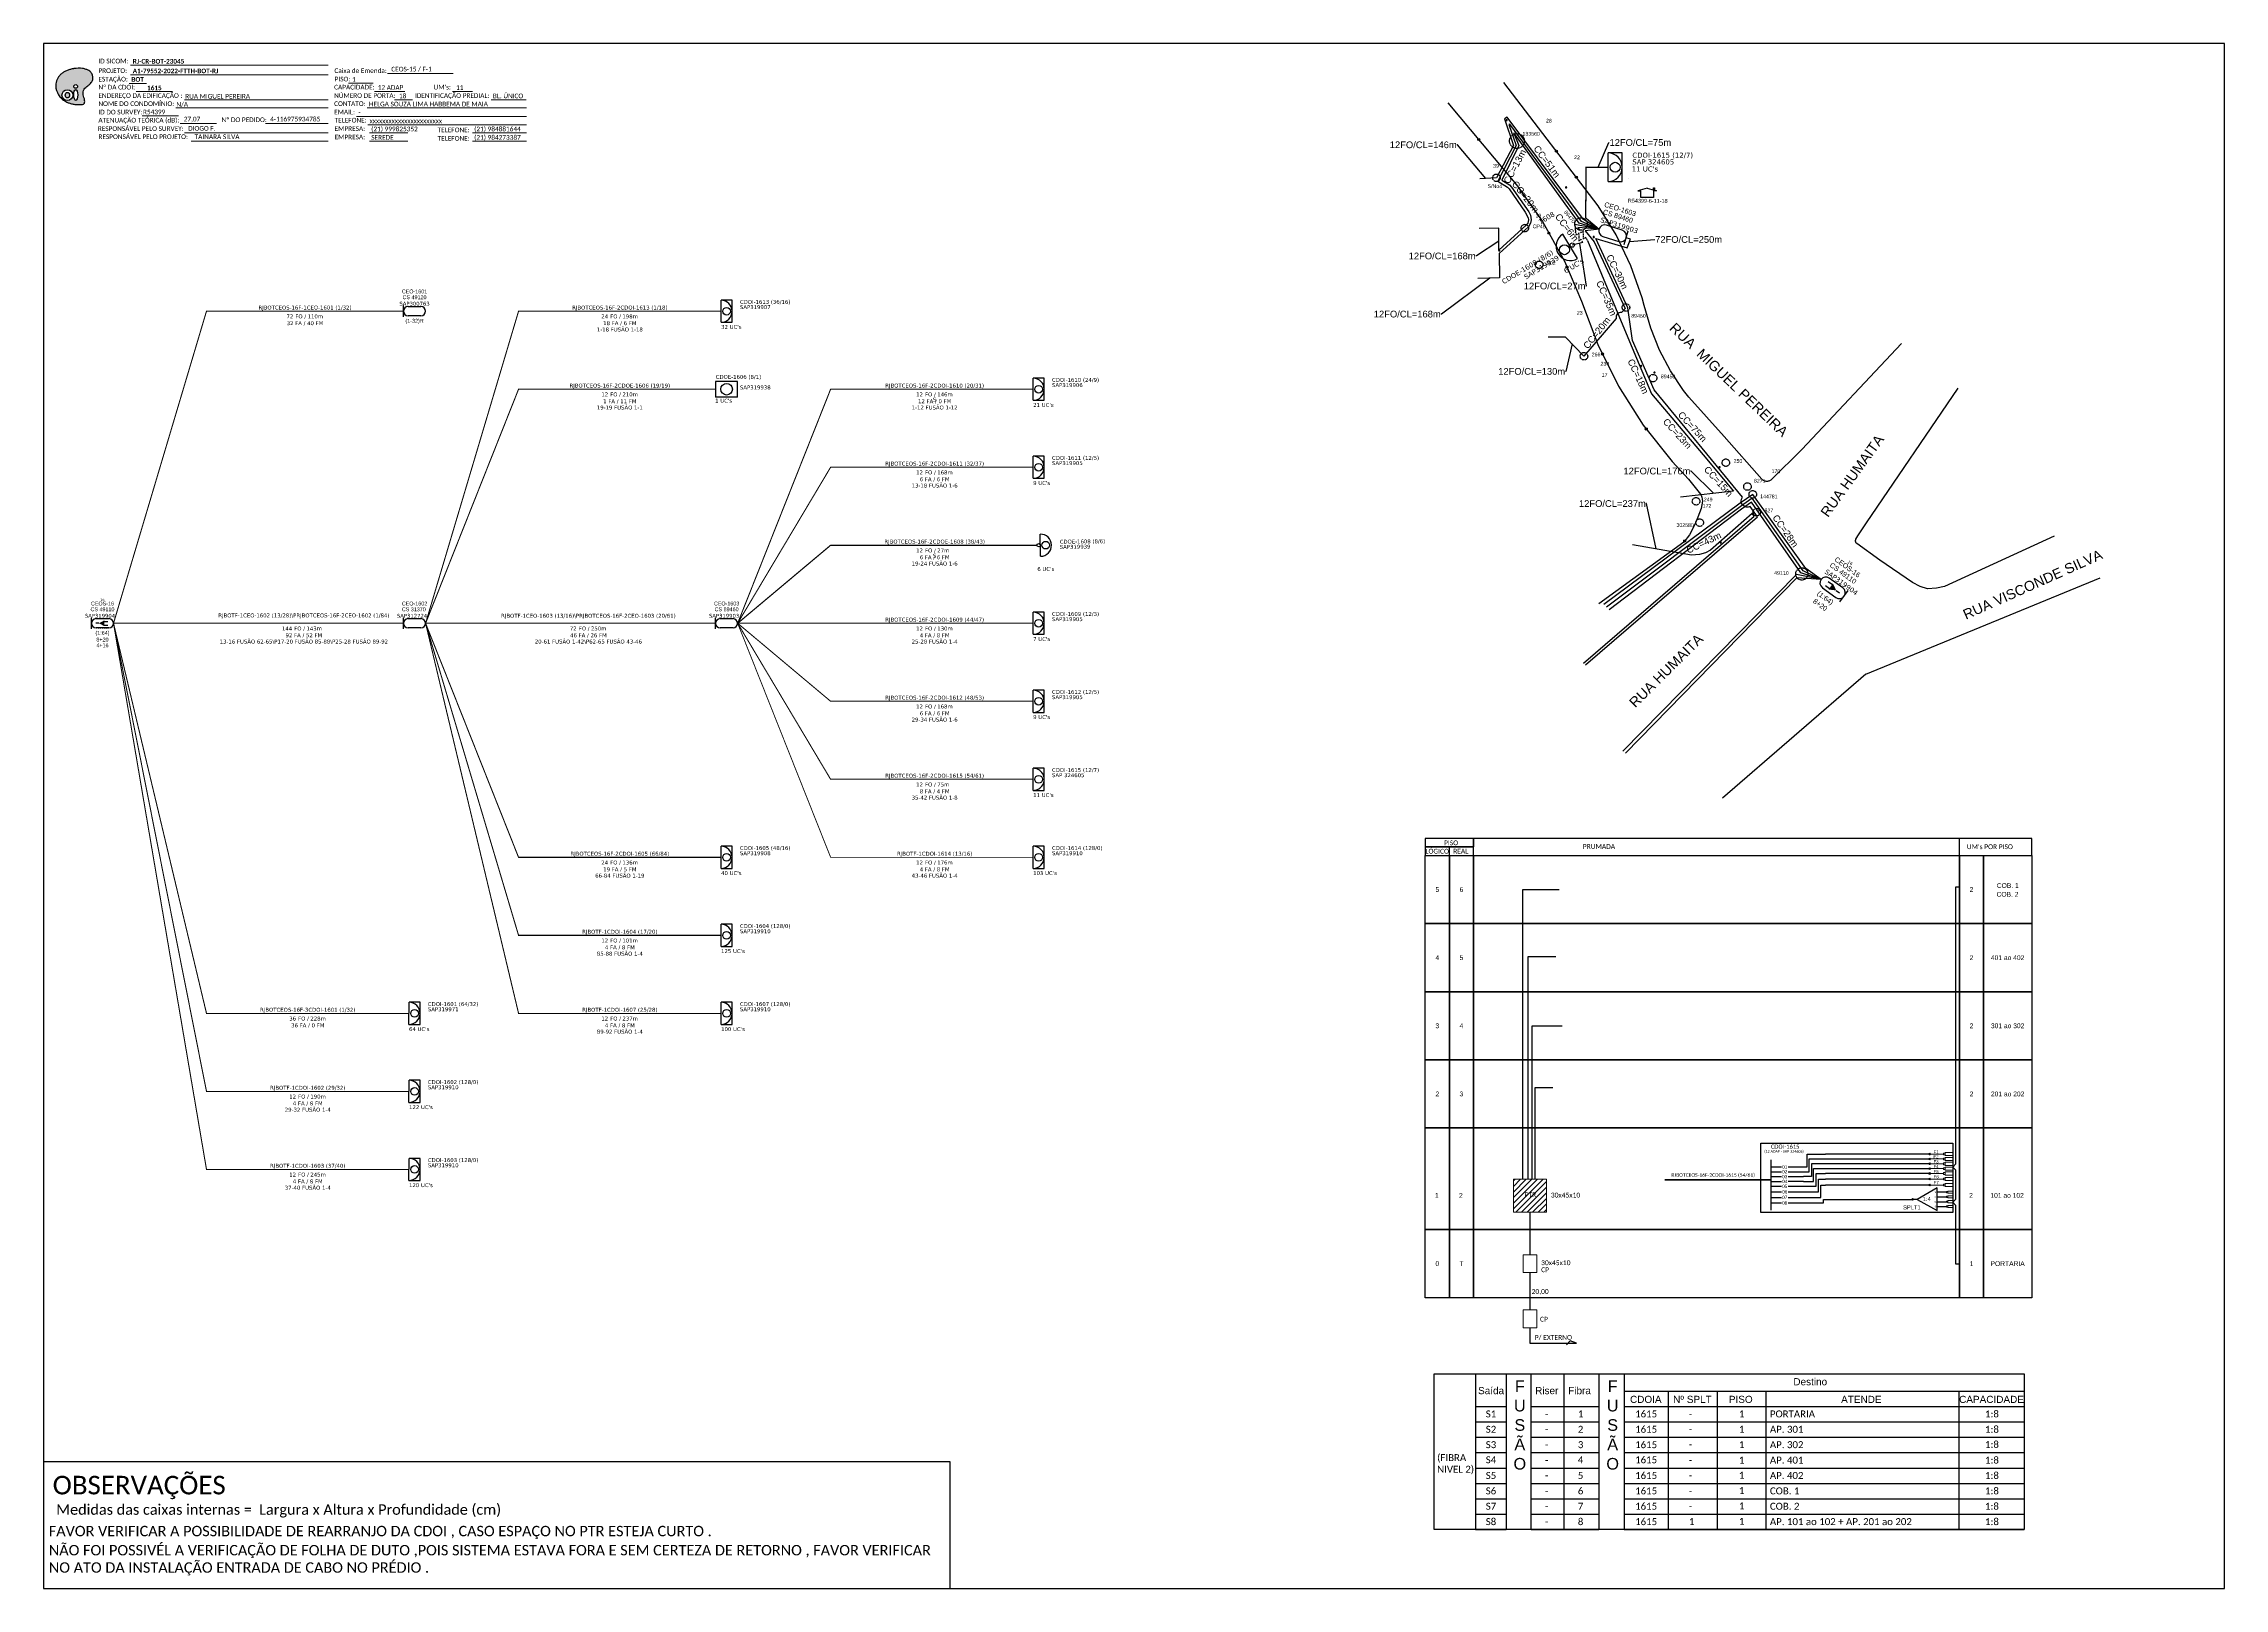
# Paper-space layout 'CDOI-1615' of a CAD drawing. Extents: x 0 to 839, y 0 to 594.
# The model-space entities are those that its viewports show. They can reach past a viewport. Long polylines and large blocks are cut down to what shows.
import ezdxf
from ezdxf.enums import TextEntityAlignment as Align

# ---------------------------------------------------------------- set-up
doc = ezdxf.new("R2010")
doc.units = 0
doc.linetypes.add('DIVIDE', pattern=[1.25, 0.5, -0.25, 0, -0.25, 0, -0.25])
doc.linetypes.add('PHANTOM2', pattern=[1.25, 0.625, -0.125, 0.125, -0.125, 0.125, -0.125])
for name, color, linetype in [('CD a instalar', 1, 'Continuous'), ('CDO_INTERIOR', 1, 'Continuous'), ('CDO_POSTE', 1, 'Continuous'), ('CDOE', 1, 'Continuous'), ('CDOI', 1, 'Continuous'), ('CEO', 1, 'Continuous'), ('CEOS', 1, 'Continuous'), ('label_cabos', 7, 'Continuous'), ('LAYOUT', 7, 'Continuous'), ('LEGENDAS_INFRAESTRUTURAS', 7, 'Continuous'), ('linha de chamada', 5, 'Continuous'), ('MUB_DIVISA', 7, 'Continuous'), ('MUB_NUMERACAO', 7, 'Continuous'), ('MUB_QUADRAS', 253, 'Continuous'), ('MUB_SEGMENTO', 7, 'Continuous'), ('NOS_DE_INFRAESTRUTURA', 7, 'Continuous'), ('surveys', 7, 'Continuous'), ('surveys legendas', 7, 'Continuous')]:
    doc.layers.add(name, color=color, linetype=linetype)
doc.layers.add('Texto_Cabos', color=1, linetype='Continuous', lineweight=20)
doc.styles.add('ARIAL', font='arial.ttf')
doc.styles.add('siredit', font='verdana.ttf')
doc.styles.get("Standard").update_dxf_attribs({"font": 'arial.ttf'})
doc.styles.add('Style-font000', font='font000.shx')
doc.styles.add('WMF-Calibri0', font='calibri.ttf')
doc.styles.add('WMF-Calibri1', font='calibrib.ttf')
doc.linetypes.add('FENCELINE1', pattern='A,0.25,-0.1,[133,ltypeshp.shx,S=0.1,R=0,X=-0.1,Y=0],-0.1,1', length=1.45)
doc.dimstyles.get("Standard").update_dxf_attribs({"dimtxt": 0.18, "dimasz": 0.18, "dimexe": 0.18, "dimexo": 0.0625, "dimgap": 0.09, "dimtad": 0, "dimtih": 1, "dimtoh": 1, "dimdec": 4, "dimzin": 0, "dimdsep": 46, "dimtxsty": 'Standard', "dimcen": 0.09, "dimadec": 0, "dimazin": 0, "dimtfac": 1, "dimtdec": 4, "dimtofl": 0, "dimtmove": 0, "dimatfit": 3, "dimfxl": 0, "dimtolj": 1, "dimtzin": 0, "dimarcsym": 0})

# ---------------------------------------------------------------- blocks, each defined once
blk = doc.blocks.new('OI')
h = blk.add_hatch(color=40)
edge = h.paths.add_edge_path()
edge.add_spline(control_points=[(4.35, -0.67), (3.92, -0.99), (3.26, -1.5), (2.81, -2.59), (2.9, -3.5), (3.06, -4.27), (3.31, -4.85), (3.37, -5.39), (3.4, -5.88), (3.2, -6.4), (2.54, -6.61), (1.65, -6.63), (0.55, -6.67), (-0.56, -6.42), (-1.61, -6.14), (-2.77, -5.61), (-3.92, -4.77), (-4.89, -3.7), (-5.34, -2.65), (-5.6, -1.94), (-5.85, -0.96), (-5.71, 0.47), (-5.1, 2.02), (-4.14, 3.02), (-3.3, 3.61), (-2.37, 4.16), (-1.36, 4.44), (-0.56, 4.7), (0.79, 4.85), (2.24, 4.97), (3.79, 4.57), (4.67, 4.21), (5.44, 3.65), (5.76, 2.99), (6.03, 2.21), (6.01, 1.46), (5.72, 0.64), (5.31, 0.08), (4.88, -0.38), (4.51, -0.55), (4.35, -0.67)], knot_values=[0, 0, 0, 0, 1.60434, 2.417191, 3.427595, 4.282808, 4.776746, 5.304182, 5.888771, 6.258406, 6.858137, 7.79129, 8.986195, 10.124242, 11.187857, 12.242908, 13.953784, 15.414161, 16.515391, 17.349188, 17.675853, 19.552021, 21.515531, 22.568638, 23.63245, 24.621084, 25.782718, 26.745347, 27.142653, 29.870543, 31.004649, 31.921532, 32.709589, 33.801391, 34.042471, 35.192333, 35.971461, 36.628871, 37.254359, 37.836911, 37.836911, 37.836911, 37.836911], degree=3, periodic=0)
h.paths.add_polyline_path([(1.13, -0.87, -1), (-0.04, -0.87, -1)], flags=16)
edge = h.paths.add_edge_path(flags=16)
edge.add_ellipse((0.56, -3.59), major_axis=(-0.02, 1.71), ratio=0.361305, start_angle=0, end_angle=360)
h.paths.add_polyline_path([(-0.36, -3.62, -1), (-3.8, -3.62, -1)], flags=16)
edge = h.paths.add_edge_path(flags=0)
edge.add_ellipse((-2.08, -3.62), major_axis=(0, 0.885), ratio=0.758294, start_angle=0, end_angle=360)
at = {"color": 40}
for centre, radius in [((-2.08, -3.62), 1.72), ((0.54, -0.87), 0.587)]:
    blk.add_circle(centre, radius, dxfattribs=at)
blk.add_ellipse((-2.08, -3.62), major_axis=(0, 0.885), ratio=0.758294, start_param=-3.141592653589792, end_param=3.141592653589792, dxfattribs=at)
blk.add_ellipse((0.56, -3.59), major_axis=(-0.02, 1.71), ratio=0.361305, dxfattribs=at)
at = {"color": 40, "start_tangent": (-0.800898, -0.598801), "end_tangent": (-0.800898, -0.598801)}
blk.add_spline([(4.35, -0.67), (3.2, -1.78), (2.9, -2.54), (2.92, -3.55), (3.12, -4.38), (3.28, -4.85), (3.37, -5.37), (3.35, -5.95), (3.2, -6.29), (2.66, -6.55), (1.73, -6.63), (0.54, -6.62), (-0.58, -6.41), (-1.6, -6.11), (-2.56, -5.67), (-3.95, -4.67), (-4.89, -3.56), (-5.37, -2.56), (-5.64, -1.78), (-5.72, -1.46), (-5.63, 0.42), (-4.84, 2.22), (-4.13, 2.99), (-3.27, 3.62), (-2.4, 4.09), (-1.3, 4.47), (-0.37, 4.72), (0.02, 4.77), (2.75, 4.8), (3.85, 4.53), (4.69, 4.16), (5.31, 3.68), (5.85, 2.73), (5.93, 2.5), (5.94, 1.35), (5.67, 0.62), (5.29, 0.08), (4.84, -0.36), (4.35, -0.67)], degree=3, dxfattribs=at)
blk = doc.blocks.new('CDO_INTERIOR')
at = {"layer": 'CDOI'}
for p, q in [((4.22, 8.36), (-0.03, 8.36)), ((4.22, -0.14), (4.22, 8.36)), ((-0.03, -0.14), (4.22, -0.14))]:
    blk.add_line(p, q, dxfattribs=at)
blk.add_lwpolyline([(-0.03, -0.14), (-0.03, 8.36)], dxfattribs=at)
blk.add_circle((2.09, 4.11), 1.47, dxfattribs=at)
blk.add_arc((-0.03, 4.11), 4.25, 269.97241, 89.97241, dxfattribs=at)
at = {"layer": 'CDOI', "flags": 1}
for tag, height, style, p in [('ID', 1.5, 'siredit', (-0.03, 18.1)), ('FIBRAS_FUSIONADAS', 1.5, 'Style-font000', (-0.03, 13.6)), ('FIBRAS_RESERVA', 1.5, 'Style-font000', (-0.03, 11.1)), ('COORX', 1, 'siredit', (-0.03, 4.11)), ('COORY', 1, 'siredit', (-0.03, 4.11))]:
    blk.add_attdef(tag, text='', height=height, rotation=359.97241, dxfattribs=dict(at, style=style)).set_placement(p, align=Align.MIDDLE_LEFT)
at = {"layer": 'CDOI', "style": 'siredit'}
for tag, height, p in [('Nº_UCs', 1.5, (-0.03, 16.1)), ('CDO', 1.5, (7.22, 7.69)), ('TIPO_CDO', 1.5, (7.22, 5.69)), ('SPLITER_32_4', 1, (7.22, -0.31)), ('NºRAISER', 1, (7.22, 3.69)), ('NºPP', 1, (7.22, 1.69)), ('SPLITER_32_1', 1.3, (27.43, 7.68)), ('SPLITER_32_2', 1.3, (27.43, 5.68)), ('SPLITER_32_3', 1.3, (27.43, 3.68)), ('SPLITER_4/8_1', 1.3, (27.43, 1.68)), ('SPLITER_4/8_2', 1.3, (27.43, -0.32)), ('SPLITER_4/8_4', 1.3, (27.43, -4.32)), ('SPLITER_4/8_3', 1.3, (27.43, -2.32))]:
    blk.add_attdef(tag, text='', height=height, rotation=359.97241, dxfattribs=at).set_placement(p, align=Align.MIDDLE_LEFT)
blk = doc.blocks.new('DV')
at = {"linetype": 'Continuous'}
blk.add_circle((0, 0), 0.00000275, dxfattribs=at)
blk = doc.blocks.new('FNDM')
at = {"color": 0}
for p, q in [((0, 0.0000017), (-0.0000017, 0)), ((0.0000012, 0.0000012), (-0.0000012, 0.0000012)), ((-0.0000012, 0.0000012), (-0.0000012, -0.0000012)), ((0.0000017, 0), (0, 0.0000017)), ((0.0000012, -0.0000012), (0.0000012, 0.0000012)), ((-0.0000017, 0), (0, -0.0000017)), ((-0.0000012, -0.0000012), (0.0000012, -0.0000012)), ((0, -0.0000017), (0.0000017, 0))]:
    blk.add_line(p, q, dxfattribs=at)
blk = doc.blocks.new('MHMZ')
at = {"linetype": 'PHANTOM2'}
blk.add_circle((0, 0), 0.0000101, dxfattribs=at)
blk = doc.blocks.new('LVLV')
for p, q in [((0, 0.0000254), (-0.0000251, 0.000018)), ((-0.0000251, 0.000018), (-0.0000173, 0.000018)), ((-0.0000172, 0), (-0.0000172, 0.0000179)), ((0.0000172, 0), (-0.0000172, 0)), ((0, 0.0000254), (0.0000251, 0.000018)), ((0.0000169, 0.0000264), (0.0000195, 0.0000264)), ((0.0000169, 0.0000205), (0.0000169, 0.0000264)), ((0.0000251, 0.000018), (0.0000172, 0.000018)), ((0.0000172, 0.000018), (0.0000172, 0)), ((0.0000195, 0.0000264), (0.0000195, 0.0000198))]:
    blk.add_line(p, q)
blk = doc.blocks.new('SPLT_1-4_SC-APC')
at = {"color": 1, "linetype": 'Continuous', "ltscale": 2.5}
for points in [[(-17, -7), (-19.3, -7)], [(-7.4, -1.5), (-17, -7), (-7.4, -12.4), (-7.4, -1.5)]]:
    blk.add_lwpolyline(points, dxfattribs=at)
at = {"color": 3, "linetype": 'Continuous', "ltscale": 2.5}
for points in [[(-3, -3.5), (-7.4, -3.5)], [(-7.4, -5.8), (-3, -5.8)], [(-7.4, -8.1), (-3, -8.1)], [(-7.4, -10.4), (-3, -10.4)]]:
    blk.add_lwpolyline(points, dxfattribs=at)
at = {"color": 3, "lineweight": 0}
for points in [[(-3, -3.2), (-2.4, -3.2), (-2.4, -3.8), (-3, -3.8)], [(-3, -5.5), (-2.4, -5.5), (-2.4, -6.1), (-3, -6.1)], [(-3, -7.8), (-2.4, -7.8), (-2.4, -8.4), (-3, -8.4)], [(-3, -10.1), (-2.4, -10.1), (-2.4, -10.7), (-3, -10.7)]]:
    blk.add_lwpolyline(points, close=True, dxfattribs=at)
for points in [[(-2.4, -3), (-2.4, -4)], [(-2.4, -3), (0, -3)], [(-2.4, -4), (0, -4)], [(-2.4, -5.3), (-2.4, -6.3)], [(-2.4, -5.3), (0, -5.3)], [(-2.4, -6.3), (0, -6.3)], [(-2.4, -7.6), (-2.4, -8.6)], [(-2.4, -7.6), (0, -7.6)], [(-2.4, -8.6), (0, -8.6)], [(-2.4, -9.9), (-2.4, -10.9)], [(-2.4, -9.9), (0, -9.9)], [(-2.4, -10.9), (0, -10.9)]]:
    blk.add_lwpolyline(points, dxfattribs=at)
at = {"color": 1, "style": 'ARIAL'}
for s, height, p in [('1:4', 2, (-14.4, -7.8)), ('S1', 0.75, (-8.7, -3.9)), ('S2', 0.75, (-8.7, -6.2)), ('S3', 0.75, (-8.7, -8.5)), ('S4', 0.75, (-8.7, -10.8))]:
    blk.add_text(s, height=height, dxfattribs=at).set_placement(p)

msp = doc.modelspace()

# ---------------------------------------------------------------- hatches: boundary and pattern name
h = msp.add_hatch(color=3)
h.dxf.hatch_style = 1
edge = h.paths.add_edge_path()
edge.add_arc((635.93, 872.01), 0.327, 0, 360)
h = msp.add_hatch(color=3)
h.dxf.hatch_style = 1
edge = h.paths.add_edge_path()
edge.add_arc((635.93, 870.15), 0.327, 0, 360)
h = msp.add_hatch(color=3)
h.dxf.hatch_style = 1
edge = h.paths.add_edge_path()
edge.add_arc((635.93, 868.28), 0.327, 0, 360)
h = msp.add_hatch(color=3)
h.dxf.hatch_style = 1
edge = h.paths.add_edge_path()
edge.add_arc((635.93, 866.42), 0.327, 0, 360)
h = msp.add_hatch(color=3)
h.dxf.hatch_style = 1
edge = h.paths.add_edge_path()
edge.add_arc((635.93, 864.55), 0.327, 0, 360)
h = msp.add_hatch()
h.set_pattern_fill('ANSI31', color=1, scale=0.48)
h.set_pattern_definition([(45, (59.5098, 2999.3354), (-1.0776307, 1.0776307), [])])
h.paths.add_polyline_path([(488.54, 862.33), (475.9, 862.33), (475.9, 849.69), (488.54, 849.69)])
h.paths.add_polyline_path([(479.69, 854.99), (485.13, 854.99), (485.13, 857.77), (479.69, 857.77)], flags=24)
h = msp.add_hatch(color=3)
h.dxf.hatch_style = 1
edge = h.paths.add_edge_path()
edge.add_arc((635.93, 862.42), 0.327, 0, 360)
h = msp.add_hatch(color=3)
h.dxf.hatch_style = 1
edge = h.paths.add_edge_path()
edge.add_arc((635.93, 860.12), 0.327, 0, 360)
h = msp.add_hatch(color=3)
h.dxf.hatch_style = 1
edge = h.paths.add_edge_path()
edge.add_arc((629.36, 854.6), 0.327, 0, 360)

# ---------------------------------------------------------------- linework, layer by layer
for p, q in [((473.03, 787.47), (473.03, 727.63)), ((495.29, 787.47), (495.29, 727.63)), ((508.74, 787.47), (508.74, 727.63)), ((518.4, 787.47), (518.4, 727.63)), ((535.41, 780.89), (535.41, 727.63)), ((554.16, 780.89), (554.16, 727.63)), ((572.87, 780.89), (572.87, 727.63)), ((647.19, 780.89), (647.19, 727.63))]:
    msp.add_line(p, q)
for points in [[(-89.32, 705.02), (749.25, 705.02), (749.25, 1299.02), (-89.32, 1299.02), (-89.32, 705.02)], [(451.23, 986.83), (451.23, 990.12)], [(460.49, 986.83), (675.19, 986.83), (675.19, 993.41), (460.49, 993.41), (460.49, 993.41), (460.49, 990.12)], [(647.38, 986.83), (647.38, 993.41)], [(635.93, 868.28), (590.45, 868.28), (590.45, 863.35), (587.34, 863.35)], [(635.93, 872.01), (595.86, 872.01), (595.86, 872.01)], [(629.36, 854.6), (629.36, 854.6), (629.36, 854.6)], [(461.28, 787.47), (461.28, 727.63)], [(482.69, 727.63), (482.69, 787.47)], [(518.4, 780.89), (672.22, 780.89)], [(461.28, 774.98), (473.03, 774.98)], [(482.69, 774.98), (508.74, 774.98)], [(518.4, 774.98), (672.22, 774.98)], [(461.28, 769.06), (473.03, 769.06)], [(461.28, 763.14), (473.03, 763.14)], [(482.69, 769.06), (508.74, 769.06)], [(482.69, 763.14), (508.74, 763.14)], [(518.4, 769.06), (672.22, 769.06)], [(518.4, 763.14), (672.22, 763.14)], [(461.28, 757.22), (473.03, 757.22)], [(482.69, 757.22), (508.74, 757.22)], [(518.4, 757.22), (672.22, 757.22)], [(461.28, 751.3), (473.03, 751.3)], [(482.69, 751.3), (508.74, 751.3)], [(518.4, 751.3), (672.22, 751.3)], [(461.28, 745.39), (473.03, 745.39)], [(461.28, 745.39), (473.03, 745.39)], [(461.28, 739.47), (473.03, 739.47)], [(482.69, 745.39), (508.74, 745.39)], [(482.69, 745.39), (508.74, 745.39)], [(482.69, 739.47), (508.74, 739.47)], [(518.4, 745.39), (672.22, 745.39)], [(518.4, 745.39), (672.22, 745.39)], [(518.4, 739.47), (672.22, 739.47)], [(461.28, 733.55), (473.03, 733.55)], [(482.69, 733.55), (508.74, 733.55)], [(518.4, 733.55), (672.22, 733.55)], [(461.28, 727.63), (473.03, 727.63)], [(482.69, 727.63), (508.74, 727.63)], [(518.4, 727.63), (672.22, 727.63)]]:
    msp.add_lwpolyline(points)
at = {"color": 7, "lineweight": 0}
for points in [[(-56.36, 1283.7), (-49.81, 1283.7)], [(-55.85, 1290.67), (20.13, 1290.67)], [(-55.85, 1286.98), (20.13, 1286.98)], [(27.92, 1283.75), (37.41, 1283.75)], [(42.97, 1287.47), (68.1, 1287.47)], [(-53.7, 1280.63), (-39.76, 1280.63)], [(-35.13, 1277.4), (20.13, 1277.4)], [(37.97, 1280.63), (49.59, 1280.63)], [(45.56, 1277.4), (52.5, 1277.4)], [(67.91, 1280.63), (75.58, 1280.63)], [(82.73, 1277.4), (96.29, 1277.4)], [(-51.38, 1271.22), (-37.44, 1271.22)], [(-38.54, 1274.28), (20.13, 1274.28)], [(-36.84, 1268.25), (-22.9, 1268.25)], [(-4.01, 1268.26), (20.14, 1268.26)], [(31.05, 1271.05), (96.32, 1271.05)], [(35.09, 1274.28), (96.32, 1274.28)], [(35.33, 1267.81), (96.32, 1267.81)], [(-35.13, 1264.7), (20.13, 1264.7)], [(-32.64, 1261.46), (20.13, 1261.46)], [(35.94, 1264.7), (50.74, 1264.7)], [(35.94, 1261.46), (50.74, 1261.46)], [(75.55, 1264.7), (96.32, 1264.7)], [(75.55, 1261.46), (96.32, 1261.46)]]:
    msp.add_lwpolyline(points, dxfattribs=at)
for points in [[(441.97, 990.12), (460.49, 990.12), (460.49, 993.41), (441.97, 993.41)], [(441.97, 986.83), (460.49, 986.83), (460.49, 990.12), (441.97, 990.12)], [(441.97, 986.83), (451.23, 986.83), (451.23, 960.64), (441.97, 960.64)], [(451.23, 986.83), (460.49, 986.83), (460.49, 960.64), (451.23, 960.64)], [(460.49, 986.83), (647.38, 986.83), (647.38, 960.64), (460.49, 960.64)], [(647.38, 986.83), (656.64, 986.83), (656.64, 960.64), (647.38, 960.64)], [(656.64, 986.83), (675.16, 986.83), (675.16, 960.64), (656.64, 960.64)], [(441.97, 960.64), (451.23, 960.64), (451.23, 934.44), (441.97, 934.44)], [(451.23, 960.64), (460.49, 960.64), (460.49, 934.44), (451.23, 934.44)], [(460.49, 960.64), (647.38, 960.64), (647.38, 934.44), (460.49, 934.44)], [(647.38, 960.64), (656.64, 960.64), (656.64, 934.44), (647.38, 934.44)], [(656.64, 960.64), (675.16, 960.64), (675.16, 934.44), (656.64, 934.44)], [(441.97, 934.44), (451.23, 934.44), (451.23, 908.25), (441.97, 908.25)], [(451.23, 934.44), (460.49, 934.44), (460.49, 908.25), (451.23, 908.25)], [(460.49, 934.44), (647.38, 934.44), (647.38, 908.25), (460.49, 908.25)], [(647.38, 934.44), (656.64, 934.44), (656.64, 908.25), (647.38, 908.25)], [(656.64, 934.44), (675.16, 934.44), (675.16, 908.25), (656.64, 908.25)], [(441.97, 908.25), (451.23, 908.25), (451.23, 882.05), (441.97, 882.05)], [(451.23, 908.25), (460.49, 908.25), (460.49, 882.05), (451.23, 882.05)], [(460.49, 908.25), (647.38, 908.25), (647.38, 882.05), (460.49, 882.05)], [(647.38, 908.25), (656.64, 908.25), (656.64, 882.05), (647.38, 882.05)], [(656.64, 908.25), (675.16, 908.25), (675.16, 882.05), (656.64, 882.05)], [(441.97, 882.05), (451.23, 882.05), (451.23, 842.98), (441.97, 842.98)], [(451.23, 882.05), (460.49, 882.05), (460.49, 842.98), (451.23, 842.98)], [(460.49, 882.05), (647.38, 882.05), (647.38, 842.98), (460.49, 842.98)], [(647.38, 882.05), (656.64, 882.05), (656.64, 842.98), (647.38, 842.98)], [(656.64, 882.05), (675.16, 882.05), (675.16, 842.98), (656.64, 842.98)], [(441.97, 842.98), (451.23, 842.98), (451.23, 816.79), (441.97, 816.79)], [(451.23, 842.98), (460.49, 842.98), (460.49, 816.79), (451.23, 816.79)], [(460.49, 842.98), (647.38, 842.98), (647.38, 816.79), (460.49, 816.79)], [(647.38, 842.98), (656.64, 842.98), (656.64, 816.79), (647.38, 816.79)], [(656.64, 842.98), (675.16, 842.98), (675.16, 816.79), (656.64, 816.79)], [(445.38, 787.47), (672.22, 787.47), (672.22, 727.63), (445.38, 727.63)]]:
    msp.add_lwpolyline(points, close=True)
at = {"color": 3}
for points in [[(479.48, 862.33), (479.48, 973.74), (493.39, 973.74)], [(646.03, 860.11), (646.03, 861.27), (646.03, 865.8), (644.77, 867.01), (646.03, 868.21), (646.03, 974.79), (647.35, 974.79)], [(481.51, 862.33), (481.51, 948.05), (492.19, 948.05)], [(483.07, 862.33), (483.07, 921.35), (494.62, 921.35)], [(484.17, 862.33), (484.17, 897.58), (490.98, 897.58)], [(574.88, 867.08), (578.91, 867.08)], [(581.57, 867.08), (587.34, 867.08)], [(587.34, 867.08), (588.8, 867.08), (588.8, 872.01), (595.14, 872.01), (595.86, 872.01)], [(635.93, 872.01), (595.86, 872.01)], [(635.93, 872.01), (635.93, 872.01), (635.93, 872.01)], [(635.93, 870.15), (635.93, 870.15), (635.93, 870.15)], [(635.93, 868.28), (635.93, 868.28), (635.93, 868.28)], [(635.93, 866.42), (635.93, 866.42), (635.93, 866.42)], [(635.93, 864.55), (635.93, 864.55), (635.93, 864.55)], [(635.93, 862.42), (635.93, 862.42), (635.93, 862.42)], [(635.93, 860.12), (635.93, 860.12), (635.93, 860.12)], [(647.35, 829.75), (646.03, 829.75), (646.03, 852.3), (644.77, 853.51), (646.03, 854.71), (646.03, 859.23), (646.03, 860.11)], [(482.22, 849.69), (482.22, 833.34)], [(482.22, 805.19), (482.22, 799.34), (500.07, 799.34), (497.62, 800.16), (496.3, 798.64)]]:
    msp.add_lwpolyline(points, dxfattribs=at)
at = {"color": 1}
msp.add_lwpolyline([(570.98, 876.17), (644.77, 876.17), (644.77, 849.52), (570.98, 849.52)], close=True, dxfattribs=at)
at = {"color": 3, "lineweight": 0}
for points in [[(641.18, 871.67), (641.88, 871.67), (641.88, 872.35), (641.18, 872.35)], [(641.18, 869.8), (641.88, 869.8), (641.88, 870.49), (641.18, 870.49)], [(641.18, 867.94), (641.88, 867.94), (641.88, 868.62), (641.18, 868.62)], [(641.18, 866.07), (641.88, 866.07), (641.88, 866.76), (641.18, 866.76)], [(641.18, 864.21), (641.88, 864.21), (641.88, 864.89), (641.18, 864.89)], [(641.18, 862.07), (641.88, 862.07), (641.88, 862.76), (641.18, 862.76)], [(641.18, 859.78), (641.88, 859.78), (641.88, 860.47), (641.18, 860.47)]]:
    msp.add_lwpolyline(points, close=True, dxfattribs=at)
for points in [[(641.88, 872.6), (644.77, 872.6)], [(641.88, 871.42), (641.88, 872.6)], [(635.93, 872.01), (641.18, 872.01)], [(635.93, 870.15), (641.18, 870.15)], [(635.93, 868.28), (641.18, 868.28)], [(635.93, 866.42), (641.18, 866.42)], [(635.93, 864.55), (641.18, 864.55)], [(641.88, 871.42), (644.77, 871.42)], [(641.88, 870.74), (644.77, 870.74)], [(641.88, 869.55), (641.88, 870.74)], [(641.88, 869.55), (644.77, 869.55)], [(641.88, 868.87), (644.77, 868.87)], [(641.88, 867.69), (641.88, 868.87)], [(641.88, 867.69), (644.77, 867.69)], [(641.88, 867.01), (644.77, 867.01)], [(641.88, 865.82), (641.88, 867.01)], [(641.88, 865.82), (644.77, 865.82)], [(641.88, 865.14), (644.77, 865.14)], [(641.88, 863.96), (641.88, 865.14)], [(641.88, 863.96), (644.77, 863.96)], [(635.93, 862.42), (641.18, 862.42)], [(635.93, 860.12), (641.18, 860.12)], [(641.88, 863.01), (644.77, 863.01)], [(641.88, 861.83), (641.88, 863.01)], [(641.88, 861.83), (644.77, 861.83)], [(641.88, 860.71), (644.77, 860.71)], [(641.88, 859.53), (641.88, 860.71)], [(641.88, 859.53), (644.77, 859.53)]]:
    msp.add_lwpolyline(points, dxfattribs=at)
at = {"color": 1}
for points in [[(574.88, 869.81), (574.88, 850.39)], [(587.34, 859.62), (592.32, 859.62), (592.32, 864.55), (595.86, 864.55)], [(635.93, 864.55), (595.86, 864.55)], [(574.88, 859.62), (578.91, 859.62)], [(581.57, 859.62), (587.34, 859.62)], [(482.22, 826.44), (482.22, 812.09)]]:
    msp.add_lwpolyline(points, dxfattribs=at)
at = {"color": 2}
for points in [[(574.88, 865.22), (578.91, 865.21)], [(581.57, 865.21), (587.34, 865.22)], [(587.34, 865.22), (589.6, 865.22), (589.6, 870.15), (635.93, 870.15)]]:
    msp.add_lwpolyline(points, dxfattribs=at)
at = {"color": 5}
for points in [[(587.34, 861.49), (591.27, 861.49), (591.27, 866.42), (635.93, 866.42)], [(574.88, 861.49), (578.91, 861.49)], [(587.34, 861.49), (581.57, 861.49)]]:
    msp.add_lwpolyline(points, dxfattribs=at)
at = {"color": 1, "lineweight": 0}
msp.add_lwpolyline([(475.9, 862.33), (488.54, 862.33), (488.54, 849.69), (475.9, 849.69)], close=True, dxfattribs=at)
at = {"color": 1, "const_width": 0.64}
msp.add_lwpolyline([(574.88, 862.12), (534.07, 862.12)], dxfattribs=at)
at = {"color": 7}
for points in [[(574.88, 863.35), (578.91, 863.35)], [(581.57, 863.35), (587.34, 863.35)], [(-89.24, 753.78), (259.18, 753.78)], [(259.18, 753.78), (259.18, 705.02)]]:
    msp.add_lwpolyline(points, dxfattribs=at)
at = {"color": 193}
for points in [[(574.88, 857.49), (578.91, 857.49)], [(581.57, 857.49), (587.34, 857.49)], [(587.34, 857.49), (593.14, 857.49), (593.14, 862.42), (595.86, 862.42)], [(635.93, 862.42), (595.86, 862.42)]]:
    msp.add_lwpolyline(points, dxfattribs=at)
at = {"color": 34}
for points in [[(574.88, 855.35), (578.91, 855.35)], [(581.57, 855.35), (587.34, 855.35)], [(587.34, 855.35), (594.12, 855.35), (594.12, 860.12), (595.86, 860.12)], [(635.93, 860.12), (595.86, 860.12)]]:
    msp.add_lwpolyline(points, dxfattribs=at)
at = {"color": 231}
for points in [[(574.88, 853.22), (578.91, 853.22)], [(581.57, 853.22), (587.34, 853.22)], [(587.34, 853.22), (595.11, 853.22), (595.11, 854.6), (629.36, 854.6)]]:
    msp.add_lwpolyline(points, dxfattribs=at)
at = {"color": 0, "lineweight": 0}
for points in [[(479.57, 833.34), (484.87, 833.34), (484.87, 826.44), (479.57, 826.44)], [(479.57, 812.09), (484.87, 812.09), (484.87, 805.19), (479.57, 805.19)]]:
    msp.add_lwpolyline(points, close=True, dxfattribs=at)
at = {"color": 3}
for centre in [(635.93, 872.01), (635.93, 870.15), (635.93, 868.28), (635.93, 866.42), (635.93, 864.55), (635.93, 862.42), (635.93, 860.12)]:
    msp.add_circle(centre, 0.327, dxfattribs=at)
msp.add_circle((629.36, 854.6), 0.327)
for p in [(441.97, 960.64), (441.97, 934.44), (441.97, 908.25), (441.97, 882.05), (441.97, 842.98)]:
    msp.add_point(p)
at = {"layer": 'CD a instalar', "color": 7, "linetype": 'Continuous'}
for points in [[(508.75, 1227.69), (502.05, 1230.67), (474.42, 1268.09), (474.05, 1267.87), (476.89, 1259.83), (469.84, 1246.18), (473.58, 1243.85), (474.28, 1243.21), (480.43, 1234.15), (481.53, 1232.06), (481.68, 1231.24), (481.39, 1229.92), (480.78, 1229.15), (470.24, 1219.64), (470.24, 1228.01), (462.67, 1227.98)], [(508.75, 1227.69), (502.79, 1231.36), (473.43, 1270.73), (472.41, 1270.13), (475.86, 1259.84), (469.33, 1247.42), (462.97, 1247.01)], [(508.75, 1227.69), (501.16, 1229.92), (476.05, 1264.67), (475.96, 1264.62), (477.9, 1259.82), (471.39, 1246.53), (474.31, 1244.69), (475.12, 1243.84), (481.77, 1234.35), (482.44, 1233), (482.62, 1231.22), (482.4, 1229.99), (481.68, 1228.61), (470.32, 1218.32), (470.55, 1208.97), (462.13, 1208.7)], [(508.75, 1227.69), (499.49, 1229.43), (499.69, 1226.47)], [(508.75, 1227.69), (500.62, 1228.29), (501.43, 1227.2)], [(594.14, 1092.99), (588.27, 1097.15), (567.92, 1125.68), (563.04, 1122.31), (510.59, 1083.38)], [(594.14, 1092.99), (587.28, 1096.34), (567.7, 1124.19), (562.99, 1120.96), (511.64, 1082.3)], [(502.79, 1060.8), (568.4, 1117.34), (567.66, 1118.31), (551.59, 1104.26), (549.72, 1103.18), (547.37, 1102.56), (544.38, 1102.37), (521.63, 1106.26)], [(594.14, 1092.99), (586.38, 1095.47), (567.47, 1122.71), (563.52, 1120.02), (512.64, 1081.28)], [(594.14, 1092.99), (584.7, 1094.89), (517.94, 1026.94)], [(594.14, 1092.99), (584.89, 1093.58), (518.91, 1026.15)]]:
    msp.add_lwpolyline(points, dxfattribs=at)
at = {"layer": 'CD a instalar', "linetype": 'Continuous'}
for points, const_width in [([(508.75, 1227.69), (503.67, 1231.98), (503.77, 1251.49), (512.24, 1251.49)], 0.516), ([(177.56, 1076.13), (213.31, 1016.13), (291.19, 1016.13)], 0.4)]:
    msp.add_lwpolyline(points, dxfattribs=dict(at, const_width=const_width))
at = {"layer": 'CD a instalar', "color": 7, "linetype": 'Continuous'}
for points in [[(508.82, 1227.67), (503.51, 1227.08), (506.9, 1222.83), (518.8, 1197.21), (517.37, 1195.58, 0.567997), (515.4, 1193.29), (502.98, 1178.82), (495.86, 1186.11), (489.27, 1186.1)], [(503.63, 1060.11), (569.71, 1117.12), (566.86, 1121.08, -0.833746), (564, 1124.56), (529.96, 1165.84), (521.69, 1184.91), (519.83, 1197.48), (519.83, 1197.48), (519.83, 1197.48), (519.83, 1197.48), (519.83, 1197.48), (507.61, 1224.13), (507.61, 1224.13), (519.65, 1220.5), (520.88, 1223.78), (519.21, 1224.4)]]:
    msp.add_lwpolyline(points, format="xyb", dxfattribs=at)
at = {"layer": 'CD a instalar', "color": 7, "linetype": 'Continuous', "const_width": 0.4}
for points in [[(-62.44, 1076.13), (-26.69, 1196.13), (49.06, 1196.13)], [(57.56, 1076.13), (93.31, 1196.13), (171.19, 1196.13)], [(57.56, 1076.13), (93.31, 1166.13), (169.06, 1166.13)], [(177.56, 1076.13), (213.31, 1166.13), (291.19, 1166.13)], [(177.56, 1076.13), (213.31, 1136.13), (291.18, 1136.13)], [(-62.44, 1076.13), (-26.69, 926.13), (51.19, 926.13)], [(-62.44, 1076.13), (-26.69, 896.13), (51.19, 896.13)], [(-62.44, 1076.13), (-26.69, 866.13), (51.19, 866.13)], [(-62.44, 1076.13), (-22.62, 1076.13), (49.06, 1076.13)], [(57.56, 1076.13), (93.31, 1076.13), (169.06, 1076.13)], [(57.56, 1076.13), (93.31, 986.13), (171.19, 986.13)], [(57.56, 1076.13), (93.31, 956.13), (171.19, 956.13)], [(57.56, 1076.13), (93.31, 926.13), (171.19, 926.13)], [(177.56, 1076.13), (213.31, 1076.13), (291.19, 1076.13)], [(177.56, 1076.13), (213.31, 1046.13), (291.19, 1046.13)]]:
    msp.add_lwpolyline(points, dxfattribs=at)
at = {"layer": 'CDO_POSTE', "color": 7}
for points in [[(500.56, 1216.4), (494.9, 1225.79)], [(294.04, 1101.89), (293.93, 1110.39)]]:
    msp.add_lwpolyline(points, dxfattribs=at)
for centre, radius in [((495.5, 1219.75), 1.89), ((498.48, 1221.55), 0.858), ((296.01, 1106.16), 1.47), ((293.31, 1106.13), 0.665)]:
    msp.add_circle(centre, radius, dxfattribs=at)
for centre, radius, start, end in [((497.73, 1221.1), 5.48, 121.08878, 301.08878), ((293.99, 1106.14), 4.25, 270.73661, 90.73661)]:
    msp.add_arc(centre, radius, start, end, dxfattribs=at)
at = {"layer": 'CDOE', "color": 7}
for p, q in [((177.56, 1169.15), (169.06, 1169.15)), ((169.06, 1169.15), (169.06, 1163.11)), ((177.56, 1163.11), (177.56, 1169.15)), ((177.56, 1163.11), (169.06, 1163.11))]:
    msp.add_line(p, q, dxfattribs=at)
msp.add_circle((173.31, 1166.13), 2.24, dxfattribs=at)
at = {"layer": 'CDOI'}
for p, q in [((517.72, 1256.97), (512.24, 1256.98)), ((517.72, 1246.01), (517.72, 1256.97)), ((512.23, 1246.01), (517.72, 1246.01))]:
    msp.add_line(p, q, dxfattribs=at)
at = {"layer": 'CDOI', "color": 7}
for p, q in [((175.44, 1200.38), (171.19, 1200.38)), ((175.43, 1191.88), (175.44, 1200.38)), ((171.18, 1191.88), (175.43, 1191.88)), ((295.44, 1170.38), (291.19, 1170.38)), ((295.43, 1161.88), (295.44, 1170.38)), ((291.18, 1161.88), (295.43, 1161.88)), ((295.44, 1140.38), (291.19, 1140.38)), ((295.43, 1131.88), (295.44, 1140.38)), ((291.18, 1131.88), (295.43, 1131.88)), ((295.44, 1080.38), (291.19, 1080.38)), ((295.43, 1071.88), (295.44, 1080.38)), ((291.18, 1071.88), (295.43, 1071.88)), ((295.44, 1050.38), (291.19, 1050.38)), ((295.43, 1041.88), (295.44, 1050.38)), ((291.18, 1041.88), (295.43, 1041.88)), ((175.44, 990.38), (171.19, 990.38)), ((175.43, 981.88), (175.44, 990.38)), ((295.44, 990.38), (291.19, 990.38)), ((295.43, 981.88), (295.44, 990.38)), ((171.18, 981.88), (175.43, 981.88)), ((291.18, 981.88), (295.43, 981.88)), ((175.44, 960.38), (171.19, 960.38)), ((175.43, 951.88), (175.44, 960.38)), ((171.18, 951.88), (175.43, 951.88)), ((55.44, 930.38), (51.19, 930.38)), ((55.43, 921.88), (55.44, 930.38)), ((175.44, 930.38), (171.19, 930.38)), ((175.44, 921.88), (175.44, 930.38)), ((51.18, 921.88), (55.43, 921.88)), ((171.19, 921.88), (175.44, 921.88)), ((55.44, 900.38), (51.19, 900.38)), ((55.43, 891.88), (55.44, 900.38)), ((51.18, 891.88), (55.43, 891.88)), ((55.44, 870.38), (51.19, 870.38)), ((55.43, 861.88), (55.44, 870.38)), ((51.18, 861.88), (55.43, 861.88))]:
    msp.add_line(p, q, dxfattribs=at)
at = {"layer": 'CDOI'}
msp.add_lwpolyline([(512.23, 1246.01), (512.24, 1256.98)], dxfattribs=at)
at = {"layer": 'CDOI', "color": 7}
for points in [[(171.18, 1191.88), (171.19, 1200.38)], [(291.18, 1161.88), (291.19, 1170.38)], [(291.18, 1131.88), (291.19, 1140.38)], [(291.18, 1071.88), (291.19, 1080.38)], [(291.18, 1041.88), (291.19, 1050.38)], [(171.18, 981.88), (171.19, 990.38)], [(291.18, 981.88), (291.19, 990.38)], [(171.18, 951.88), (171.19, 960.38)], [(51.18, 921.88), (51.19, 930.38)], [(171.19, 921.88), (171.19, 930.38)], [(51.18, 891.88), (51.19, 900.38)], [(51.18, 861.88), (51.19, 870.38)]]:
    msp.add_lwpolyline(points, dxfattribs=at)
at = {"layer": 'CDOI'}
msp.add_circle((514.98, 1251.49), 1.89, dxfattribs=at)
at = {"layer": 'CDOI', "color": 7}
for centre in [(173.31, 1196.13), (293.31, 1166.13), (293.31, 1136.13), (293.31, 1076.13), (293.31, 1046.13), (173.31, 986.13), (293.31, 986.13), (173.31, 956.13), (53.31, 926.13), (173.32, 926.13), (53.31, 896.13), (53.31, 866.13)]:
    msp.add_circle(centre, 1.47, dxfattribs=at)
at = {"layer": 'CDOI'}
msp.add_arc((512.24, 1251.49), 5.48, 269.97241, 89.97241, dxfattribs=at)
at = {"layer": 'CDOI', "color": 7}
for centre in [(171.19, 1196.13), (291.19, 1166.13), (291.19, 1136.13), (291.19, 1076.13), (291.19, 1046.13), (171.19, 986.13), (291.19, 986.13), (171.19, 956.13), (51.19, 926.13), (171.19, 926.13), (51.19, 896.13), (51.19, 866.13)]:
    msp.add_arc(centre, 4.25, 269.97241, 89.97241, dxfattribs=at)
at = {"layer": 'CEO', "color": 5}
for p, q in [((510.25, 1224.83), (516.35, 1222.91)), ((517.72, 1227.26), (511.62, 1229.18)), ((170.83, 1077.9), (175.79, 1077.9)), ((175.79, 1074.36), (170.83, 1074.36))]:
    msp.add_line(p, q, dxfattribs=at)
at = {"layer": 'CEO', "color": 7}
for p, q in [((50.83, 1197.9), (55.79, 1197.9)), ((55.79, 1194.36), (50.83, 1194.36)), ((50.83, 1077.9), (55.79, 1077.9)), ((55.79, 1074.36), (50.83, 1074.36))]:
    msp.add_line(p, q, dxfattribs=at)
at = {"layer": 'CEO', "color": 5}
for points in [[(518.39, 1221.77), (520.04, 1227.02)], [(169.06, 1073.99), (169.06, 1078.26)]]:
    msp.add_lwpolyline(points, dxfattribs=at)
at = {"layer": 'CEO', "color": 7}
for points in [[(49.06, 1193.99), (49.06, 1198.26)], [(49.06, 1073.99), (49.06, 1078.26)]]:
    msp.add_lwpolyline(points, dxfattribs=at)
at = {"layer": 'CEO', "color": 5}
for centre, radius, start, end in [((510.93, 1227.01), 2.28, 72.50546, 252.50546), ((517.04, 1225.08), 2.28, 252.50546, 72.50546), ((170.83, 1076.13), 1.77, 90, 270), ((175.79, 1076.13), 1.77, 270, 90)]:
    msp.add_arc(centre, radius, start, end, dxfattribs=at)
at = {"layer": 'CEO', "color": 7}
for centre, start, end in [((50.83, 1196.13), 90, 270), ((55.79, 1196.13), 270, 90), ((50.83, 1076.13), 90, 270), ((55.79, 1076.13), 270, 90)]:
    msp.add_arc(centre, 1.77, start, end, dxfattribs=at)
at = {"layer": 'CEOS', "color": 7}
for p, q in [((602.52, 1089.74), (597.33, 1093.5)), ((594.65, 1089.8), (599.84, 1086.04)), ((-69.17, 1077.9), (-64.21, 1077.9)), ((-64.21, 1074.36), (-69.17, 1074.36))]:
    msp.add_line(p, q, dxfattribs=at)
for points in [[(597.39, 1089.41), (595.81, 1090.55)], [(598.5, 1090.95), (596.93, 1092.09)], [(600.02, 1088.73), (601.26, 1087.83)], [(601.41, 1084.33), (604.64, 1088.78)], [(-70.94, 1073.99), (-70.94, 1078.26)], [(-68.06, 1076.13), (-69.25, 1076.13)], [(-66.1, 1076.83), (-64.59, 1076.83)], [(-66.1, 1075.36), (-64.59, 1075.36)]]:
    msp.add_lwpolyline(points, dxfattribs=at)
for points in [[(600.02, 1088.73, 0, 2.82, 0), (597.88, 1090.28, 2.82, 2.82, 0)], [(-68.06, 1076.13, 0, 2.18, 0), (-66.01, 1076.13, 2.18, 2.18, 0)]]:
    msp.add_lwpolyline(points, format="xyseb", dxfattribs=at)
for centre, radius, start, end in [((595.99, 1091.65), 2.28, 54.07974, 234.07974), ((601.18, 1087.89), 2.28, 234.07974, 54.07974), ((-69.17, 1076.13), 1.77, 90, 270), ((-64.21, 1076.13), 1.77, 270, 90)]:
    msp.add_arc(centre, radius, start, end, dxfattribs=at)
at = {"layer": 'LAYOUT', "color": 7, "linetype": 'DIVIDE'}
for points in [[(502.59, 1222.6), (501.89, 1223.85), (501.09, 1223.08), (501.1, 1226.27), (500.3, 1225.49), (499.69, 1226.47)], [(504.33, 1223.33), (503.63, 1224.58), (502.83, 1223.81), (502.84, 1227), (502.04, 1226.22), (501.43, 1227.2)]]:
    msp.add_lwpolyline(points, dxfattribs=at)
at = {"layer": 'LAYOUT', "color": 7, "linetype": 'FENCELINE1', "ltscale": 0.05}
for points in [[(502.59, 1222.6), (498.48, 1221.55)], [(504.33, 1223.33), (520.52, 1184.54), (528.95, 1164.41), (548.77, 1140.86), (560.46, 1126.96), (540.09, 1124.61)]]:
    msp.add_lwpolyline(points, dxfattribs=at)
for points, const_width in [([(177.56, 1076.13), (213.31, 1106.13), (292.65, 1106.13)], 0.471), ([(177.56, 1076.13), (213.31, 986.13), (291.19, 986.13)], 0.332)]:
    msp.add_lwpolyline(points, dxfattribs=dict(at, const_width=const_width))
at = {"layer": 'linha de chamada', "linetype": 'Continuous', "const_width": 0.00129}
msp.add_lwpolyline([(514.98, 1251.49), (527.32, 1241.11)], dxfattribs=at)
at = {"layer": 'MUB_QUADRAS', "color": 126, "linetype": 'Continuous'}
for points in [[(625.15, 1183.73), (586.74, 1143.01), (575.16, 1131.42), (575.03, 1131.3), (574.82, 1131.14), (574.59, 1130.99), (574.36, 1130.87), (574.1, 1130.78), (573.84, 1130.71), (573.57, 1130.67), (573.3, 1130.66), (573.03, 1130.67), (572.77, 1130.72), (572.5, 1130.8), (572.25, 1130.89), (572.01, 1131.02), (571.79, 1131.18), (571.58, 1131.34), (571.39, 1131.54), (556.95, 1147.92), (543.31, 1163.11), (541.31, 1165.68), (536.26, 1173.18), (532.02, 1181.18), (528.64, 1189.58), (526.15, 1198.29), (525.31, 1201.27), (520.95, 1213.63), (515.33, 1225.46), (508.5, 1236.64), (472.11, 1284.01)], [(450.68, 1276.31), (477, 1244.74), (486.99, 1230.56), (495.46, 1215.43), (502.1, 1200), (508.32, 1183.29), (516.26, 1167.33), (525.8, 1152.28), (536.89, 1138.31), (543.15, 1131.58), (546.77, 1127.03), (547.79, 1125.72), (548.02, 1125.38), (548.22, 1125.03), (548.37, 1124.66), (548.59, 1123.06), (548.02, 1120.27), (546.73, 1116.93), (545.44, 1113.83), (543.55, 1110.08), (541.33, 1107.32), (508.7, 1083.58)], [(607.41, 1107.65), (607.41, 1107.8), (607.41, 1107.93), (607.44, 1108.07), (607.48, 1108.2), (607.51, 1108.33), (607.58, 1108.44), (608.35, 1109.78), (611.64, 1114.73), (646.94, 1166.51)], [(683.78, 1109.62), (641.58, 1090.3), (638.57, 1089.66), (635.07, 1089.42), (632.3, 1090.22), (629.37, 1091.85), (616.73, 1100.43), (607.94, 1106.75), (607.84, 1106.84), (607.75, 1106.93), (607.66, 1107.04), (607.58, 1107.15), (607.53, 1107.27), (607.48, 1107.4), (607.44, 1107.53), (607.41, 1107.65)], [(611.36, 1056.53), (701.52, 1093.54)], [(611.36, 1056.53), (556.26, 1008.93)]]:
    msp.add_lwpolyline(points, dxfattribs=at)
at = {"layer": 'NOS_DE_INFRAESTRUTURA', "linetype": 'PHANTOM2'}
for centre, radius in [((477.22, 1261.57), 2.85), ((469.33, 1247.42), 1.45)]:
    msp.add_circle(centre, radius, dxfattribs=at)
at = {"layer": 'NOS_DE_INFRAESTRUTURA', "color": 5, "linetype": 'PHANTOM2'}
for centre, radius in [((480.25, 1228.08), 1.45), ((501.84, 1229.64), 2.4), ((519.13, 1197.56), 1.45), ((502.98, 1178.82), 1.45), ((529.55, 1170.38), 1.45), ((557.54, 1137.88), 1.45), ((546.09, 1123.04), 1.45), ((565.85, 1128.7), 1.45), ((567.9, 1125.71), 1.45), ((567.9, 1125.71), 1.45), ((547.48, 1114.83), 1.45), ((569.43, 1118.86), 1.45), ((569.43, 1118.86), 1.45), ((586.75, 1095.09), 2.35)]:
    msp.add_circle(centre, radius, dxfattribs=at)

# ---------------------------------------------------------------- block references
at = {"color": 7, "xscale": 1.213923925163967, "yscale": 1.213923925163967, "zscale": 1.213923925163967, "rotation": 0.1532896023949059}
msp.add_blockref('OI', (-77.65, 1283.61), dxfattribs=at)
at = {"color": 3, "xscale": 0.8, "yscale": 0.8, "zscale": 0.8}
msp.add_blockref('SPLT_1-4_SC-APC', (644.77, 860.19), dxfattribs=at)
at = {"layer": 'CDO_INTERIOR', "linetype": 'Continuous'}
ref = msp.add_blockref('CDO_INTERIOR', (291.22, 1012.02), dxfattribs=at)
ref.add_attrib('Nº_UCs', "11 UC's", dxfattribs={"layer": 'CDOI', "height": 1.5, "rotation": 359.97241, "style": 'siredit'}).set_placement((291.19, 1010.07), align=Align.MIDDLE_LEFT)
ref.add_attrib('CDO', 'CDOI-1615 (12/7)', dxfattribs={"layer": 'CDOI', "height": 1.5, "rotation": 359.97241, "style": 'siredit'}).set_placement((298.44, 1019.71), align=Align.MIDDLE_LEFT)
ref.add_attrib('TIPO_CDO', 'SAP 324605 ', dxfattribs={"layer": 'CDOI', "height": 1.5, "rotation": 359.97241, "style": 'siredit'}).set_placement((298.44, 1017.71), align=Align.MIDDLE_LEFT)
at = {"layer": 'MUB_DIVISA'}
for p, xscale, yscale, zscale, rotation in [((462.51, 1262.12), 143626.2575773057, 143626.2575773057, 143626.2575773057, 359.2979181475001), ((462.51, 1262.12), 143626.2575773057, 143626.2575773057, 143626.2575773057, 359.2979181475001), ((492.38, 1257.63), 143626.2575773058, 143626.2575773059, 143626.2575773059, 359.297829037359), ((492.38, 1257.63), 143626.2575773058, 143626.2575773059, 143626.2575773059, 359.297829037359), ((478.88, 1242.07), 143626.2575773058, 143626.2575773059, 143626.2575773059, 359.2978650955641), ((478.88, 1242.07), 143626.2575773058, 143626.2575773059, 143626.2575773059, 359.2978650955641), ((500.05, 1247.65), 143626.2575773059, 143626.2575773059, 143626.2575773059, 359.2978040448175), ((500.05, 1247.65), 143626.2575773059, 143626.2575773059, 143626.2575773059, 359.2978040448175), ((489.49, 1226.1), 143626.2575773059, 143626.2575773059, 143626.2575773059, 359.2978300211421), ((489.49, 1226.1), 143626.2575773059, 143626.2575773059, 143626.2575773059, 359.2978300211421), ((512.64, 1229.87), 143626.2575773059, 143626.2575773059, 143626.2575773059, 359.2977626839294), ((512.64, 1229.87), 143626.2575773059, 143626.2575773059, 143626.2575773059, 359.2977626839294), ((496.47, 1213.08), 143626.2575773058, 143626.2575773059, 143626.2575773059, 359.2978063458247), ((496.47, 1213.08), 143626.2575773058, 143626.2575773059, 143626.2575773059, 359.2978063458247), ((510.12, 1179.68), 143626.2575773059, 143626.2575773059, 143626.2575773059, 359.2977581445583), ((510.12, 1179.68), 143626.2575773059, 143626.2575773059, 143626.2575773059, 359.2977581445583), ((526.95, 1150.84), 143626.2575773057, 143626.2575773057, 143626.2575773057, 359.2977016359695), ((526.95, 1150.84), 143626.2575773057, 143626.2575773057, 143626.2575773057, 359.2977016359695), ((541.72, 1107.81), 143626.2575773059, 143626.2575773059, 143626.2575773059, 359.2976478317762), ((541.72, 1107.81), 143626.2575773059, 143626.2575773059, 143626.2575773059, 359.2976478317762)]:
    msp.add_blockref('DV', p, dxfattribs=dict(at, xscale=xscale, yscale=yscale, zscale=zscale, rotation=rotation))
at = {"layer": 'NOS_DE_INFRAESTRUTURA', "color": 1, "xscale": 143626.2575773058, "yscale": 143626.2575773058, "zscale": 143626.2575773058}
for p, rotation in [((473.27, 1269.58), 359.2978882118701), ((496.12, 1243.73), 359.29781467259), ((506.74, 1224.63), 359.2977788363397), ((470.41, 1219.47), 359.2978846707649), ((524.96, 1175.07), 359.2977132936767), ((530.09, 1172.55), 359.2976975809701), ((555.14, 1136.16), 359.2976150526937), ((570.43, 1119.65), 359.297566039931), ((570.43, 1119.65), 359.297566039931), ((555.6, 1107.13), 359.29760674712)]:
    msp.add_blockref('FNDM', p, dxfattribs=dict(at, rotation=rotation))
at = {"layer": 'NOS_DE_INFRAESTRUTURA', "color": 40, "xscale": 143626.2575773059, "yscale": 143626.2575773058, "zscale": 143626.2575773058, "rotation": 359.2978381555476}
msp.add_blockref('MHMZ', (485.75, 1213.97), dxfattribs=at)
at = {"layer": 'surveys', "color": 0, "xscale": 143626.2575773058, "yscale": 143626.2575773058, "zscale": 143626.2575773058, "rotation": 359.2978597187379}
msp.add_blockref('LVLV', (527.28, 1239.83), dxfattribs=at)

# ---------------------------------------------------------------- texts
at = {"color": 7, "lineweight": 0, "style": 'WMF-Calibri0'}
for s, height, p in [('ID SICOM:', 1.793, (-68.25, 1291.42)), ('PROJETO:', 1.793, (-68.25, 1287.73)), ('ESTAÇÃO:', 1.793, (-68.25, 1284.45)), ('Nº DA CDOI:', 1.7927, (-68.25, 1281.38)), ('CAPACIDADE:', 1.7927, (22.4, 1281.38)), ('Caixa de Emenda:', 1.7927, (22.51, 1287.73)), ('PISO:', 1.793, (22.58, 1284.49)), ("UM's:", 1.793, (60.64, 1281.38)), ('ENDEREÇO DA EDIFICAÇÃO :', 1.7927, (-68.25, 1278.14)), ('NOME DO CONDOMÍNIO:', 1.7927, (-68.25, 1275.03)), ('CONTATO:', 1.793, (22.4, 1275.03)), ('NÚMERO DE PORTA:', 1.7927, (22.4, 1278.14)), ('IDENTIFICAÇÃO PREDIAL:', 1.7927, (53.48, 1278.14)), ('RESPONSÁVEL PELO SURVEY:', 1.7927, (-68.49, 1265.44)), ('ATENUAÇÃO TEÓRICA (dB):', 1.7927, (-68.25, 1268.68)), ('ID DO SURVEY:', 1.7927, (-68.25, 1271.79)), ('Nº DO PEDIDO:', 1.7927, (-20.88, 1268.84)), ('EMAIL:', 1.793, (22.4, 1271.79)), ('TELEFONE:', 1.793, (22.58, 1268.68)), ('EMPRESA:', 1.793, (22.58, 1265.44)), ('TELEFONE:', 1.793, (62.19, 1264.94)), ('RESPONSÁVEL PELO PROJETO:', 1.7927, (-68.25, 1262.33)), ('EMPRESA:', 1.793, (22.58, 1262.21)), ('TELEFONE:', 1.793, (62.19, 1261.7))]:
    msp.add_text(s, height=height, dxfattribs=at).set_placement(p)
at = {"color": 7}
for s, height, style, p in [('RJ-CR-BOT-23045', 1.7927, 'WMF-Calibri1', (-55.05, 1291.32)), ('BOT', 1.793, 'WMF-Calibri1', (-55.57, 1284.35)), ('A1-79552-2022-FTTH-BOT-RJ', 1.7927, 'WMF-Calibri1', (-55.05, 1287.63)), ('1', 1.79, 'WMF-Calibri0', (29.28, 1284.34)), ('12 ADAP', 1.793, 'WMF-Calibri0', (39.15, 1281.25)), ('CEOS-15 / F-1', 1.7927, 'WMF-Calibri0', (44.36, 1288.31)), ('11', 1.793, 'WMF-Calibri0', (69.27, 1281.23)), ('N/A', 1.793, 'WMF-Calibri0', (-38.28, 1274.74)), ('RUA MIGUEL PEREIRA ', 1.7927, 'WMF-Calibri0', (-34.86, 1277.86)), ('HELGA SOUZA LIMA HABBEMA DE MAIA', 1.7927, 'WMF-Calibri0', (35.79, 1274.88)), ('18', 1.793, 'WMF-Calibri0', (47.34, 1278)), ('BL. ÚNICO', 1.793, 'WMF-Calibri0', (83.43, 1278)), ('R54399', 1.793, 'WMF-Calibri0', (-51.11, 1271.83)), ('27,07', 1.793, 'WMF-Calibri0', (-35.45, 1269.09)), ('DIOGO F.', 1.793, 'WMF-Calibri0', (-33.73, 1265.54)), ('4-116975934785', 1.7927, 'WMF-Calibri0', (-2.2, 1269.1)), ('-', 1.79, 'WMF-Calibri0', (31.75, 1271.65)), ('xxxxxxxxxxxxxxxxxxxxxxx', 1.7927, 'WMF-Calibri0', (36.04, 1268.41)), ('(21) 999825352', 1.7927, 'WMF-Calibri0', (36.65, 1265.3)), ('(21) 984881644', 1.7927, 'WMF-Calibri0', (76.25, 1265.3)), ('TAINARA SILVA', 1.7927, 'WMF-Calibri0', (-31.24, 1262.3)), ('SEREDE', 1.793, 'WMF-Calibri0', (36.65, 1262.06)), ('(21) 984273387', 1.7927, 'WMF-Calibri0', (76.25, 1262.06)), ('S1', 2.673, 'WMF-Calibri0', (465.22, 770.77)), ('-', 2.67, 'WMF-Calibri0', (488.03, 770.77)), ('1', 2.67, 'WMF-Calibri0', (500.63, 770.77)), ('1615', 2.673, 'WMF-Calibri0', (522.67, 770.77)), ('-', 2.67, 'WMF-Calibri0', (543.33, 770.77)), ('1', 2.67, 'WMF-Calibri0', (562.55, 770.77)), ('PORTARIA', 2.673, 'WMF-Calibri0', (574.49, 770.77)), ('1:8', 2.673, 'WMF-Calibri0', (657.2, 770.77)), ('S2', 2.673, 'WMF-Calibri0', (465.22, 764.86)), ('-', 2.67, 'WMF-Calibri0', (488.03, 764.86)), ('2', 2.67, 'WMF-Calibri0', (500.63, 764.86)), ('1615', 2.673, 'WMF-Calibri0', (522.67, 764.86)), ('-', 2.67, 'WMF-Calibri0', (543.33, 764.86)), ('1', 2.67, 'WMF-Calibri0', (562.55, 764.86)), ('AP. 301', 2.673, 'WMF-Calibri0', (574.49, 764.86)), ('1:8', 2.673, 'WMF-Calibri0', (657.2, 764.86)), ('S3', 2.673, 'WMF-Calibri0', (465.22, 758.94)), ('S4', 2.673, 'WMF-Calibri0', (465.22, 753.14)), ('-', 2.67, 'WMF-Calibri0', (488.03, 758.94)), ('4', 2.67, 'WMF-Calibri0', (500.63, 753.14)), ('3', 2.67, 'WMF-Calibri0', (500.63, 758.94)), ('1615', 2.673, 'WMF-Calibri0', (522.67, 758.94)), ('1615', 2.673, 'WMF-Calibri0', (522.67, 753.14)), ('-', 2.67, 'WMF-Calibri0', (543.33, 759.05)), ('1', 2.67, 'WMF-Calibri0', (562.55, 758.94)), ('1', 2.67, 'WMF-Calibri0', (562.55, 753.02)), ('AP. 302', 2.673, 'WMF-Calibri0', (574.49, 758.94)), ('AP. 401', 2.673, 'WMF-Calibri0', (574.49, 753.02)), ('1:8', 2.673, 'WMF-Calibri0', (657.2, 759.05)), ('1:8', 2.673, 'WMF-Calibri0', (657.2, 753.02)), ('OBSERVAÇÕES', 7.1308, 'WMF-Calibri0', (-85.83, 741.17)), ('S5', 2.673, 'WMF-Calibri0', (465.22, 747.1)), ('-', 2.67, 'WMF-Calibri0', (488.03, 753.02)), ('-', 2.67, 'WMF-Calibri0', (488.03, 747.1)), ('5', 2.67, 'WMF-Calibri0', (500.63, 747.1)), ('1615', 2.673, 'WMF-Calibri0', (522.67, 747.1)), ('-', 2.67, 'WMF-Calibri0', (543.33, 753.02)), ('-', 2.67, 'WMF-Calibri0', (543.33, 747.1)), ('1', 2.67, 'WMF-Calibri0', (562.55, 747.22)), ('AP. 402', 2.673, 'WMF-Calibri0', (574.49, 747.1)), ('1:8', 2.673, 'WMF-Calibri0', (657.2, 747.1)), ('S6', 2.673, 'WMF-Calibri0', (465.22, 741.18)), ('S7', 2.673, 'WMF-Calibri0', (465.22, 735.27)), ('-', 2.67, 'WMF-Calibri0', (488.03, 741.18)), ('6', 2.67, 'WMF-Calibri0', (500.63, 741.18)), ('7', 2.67, 'WMF-Calibri0', (500.63, 735.27)), ('1615', 2.673, 'WMF-Calibri0', (522.67, 741.18)), ('1615', 2.673, 'WMF-Calibri0', (522.67, 735.27)), ('-', 2.67, 'WMF-Calibri0', (543.33, 741.18)), ('1', 2.67, 'WMF-Calibri0', (562.55, 741.3)), ('1', 2.67, 'WMF-Calibri0', (562.55, 735.38)), ('COB. 1', 2.673, 'WMF-Calibri0', (574.49, 741.18)), ('COB. 2', 2.673, 'WMF-Calibri0', (574.49, 735.27)), ('1:8', 2.673, 'WMF-Calibri0', (657.2, 741.18)), ('1:8', 2.673, 'WMF-Calibri0', (657.2, 735.27)), ('S8', 2.673, 'WMF-Calibri0', (465.22, 729.35)), ('-', 2.67, 'WMF-Calibri0', (488.03, 735.27)), ('-', 2.67, 'WMF-Calibri0', (488.03, 729.35)), ('8', 2.67, 'WMF-Calibri0', (500.63, 729.35)), ('1615', 2.673, 'WMF-Calibri0', (522.67, 729.35)), ('-', 2.67, 'WMF-Calibri0', (543.33, 735.27)), ('1', 2.67, 'WMF-Calibri0', (543.33, 729.35)), ('1', 2.67, 'WMF-Calibri0', (562.55, 729.46)), ('AP. 101 ao 102 + AP. 201 ao 202', 2.6735, 'WMF-Calibri0', (574.49, 729.35)), ('1:8', 2.673, 'WMF-Calibri0', (657.2, 729.35))]:
    msp.add_text(s, height=height, dxfattribs=dict(at, style=style)).set_placement(p)
at = {"color": 7, "style": 'WMF-Calibri1'}
msp.add_text('1615', height=1.793, dxfattribs=at).set_placement((-46.73, 1281.09), align=Align.CENTER)
at = {"style": 'WMF-Calibri0'}
for s, height, p in [('  LÓGICO', 1.84, (440.71, 987.55)), ('     PISO', 1.84, (445.94, 990.77)), ('PRUMADA', 1.84, (502.54, 989.38)), ("UM's POR PISO", 1.84, (650.21, 989.28)), ('    REAL', 1.84, (450.12, 987.59)), ('PTR', 1.854, (480.15, 855.46)), ('30x45x10', 1.854, (490.25, 855.32)), ('30x45x10', 1.854, (486.51, 829.31)), ('CP', 1.854, (486.53, 826.61)), ('20,00', 1.854, (482.85, 818.25)), ('CP', 1.854, (486.08, 807.6)), ('P/ EXTERNO', 1.854, (484.05, 800.59))]:
    msp.add_text(s, height=height, dxfattribs=at).set_placement(p)
at = {"style": 'ARIAL'}
for s, height, p in [('5', 1.84, (446.6, 973.74)), ('6', 1.84, (455.86, 973.74)), ('2', 1.84, (652.01, 973.74)), ('COB. 2', 1.84, (665.85, 971.91)), ('COB. 1', 1.84, (665.95, 975.28)), ('4', 1.84, (446.6, 947.54)), ('5', 1.84, (455.86, 947.54)), ('2', 1.84, (652.01, 947.54)), ('401 ao 402', 1.84, (665.9, 947.54)), ('3', 1.84, (446.6, 921.35)), ('4', 1.84, (455.86, 921.35)), ('2', 1.84, (652.01, 921.35)), ('301 ao 302', 1.84, (665.9, 921.35)), ('2', 1.84, (446.6, 895.15)), ('3', 1.84, (455.86, 895.15)), ('2', 1.84, (652.01, 895.15)), ('201 ao 202', 1.84, (665.9, 895.15)), ('01', 1.277, (580.19, 867.08)), ('02', 1.277, (580.19, 865.21)), ('03', 1.277, (580.19, 863.35)), ('1', 1.84, (446.41, 856.13)), ('2', 1.84, (455.66, 856.13)), ('04', 1.277, (580.19, 861.49)), ('05', 1.277, (580.19, 859.62)), ('06', 1.277, (580.19, 857.49)), ('07', 1.277, (580.19, 855.35)), ('2', 1.84, (651.82, 856.13)), ('101 ao 102', 1.84, (665.7, 856.13)), ('08', 1.277, (580.19, 853.22)), ('0', 1.84, (446.6, 829.89)), ('T', 1.84, (455.86, 829.89)), ('1', 1.84, (652.01, 829.89)), ('PORTARIA', 1.84, (665.9, 829.89)), ('Saída', 2.744, (467.27, 781.07)), ('Riser', 2.744, (488.68, 781.07)), ('Fibra', 2.744, (501.29, 781.07)), ('Destino', 2.744, (590, 784.49)), ('CDOIA', 2.744, (526.76, 777.7)), ('Nº SPLT', 2.744, (544.7, 777.7)), ('PISO', 2.744, (563.28, 777.7)), ('ATENDE', 2.744, (609.65, 777.7)), ('CAPACIDADE', 2.744, (659.71, 777.7))]:
    msp.add_text(s, height=height, dxfattribs=at).set_placement(p, align=Align.MIDDLE_CENTER)
at = {"color": 1, "style": 'WMF-Calibri0'}
msp.add_text('(12 ADAP - SAP 324605)', height=1, dxfattribs=at).set_placement((579.91, 872.55), align=Align.CENTER)
for s, height, p in [('CDOI-1615', 1.6, (574.87, 874.09)), ('RJBOTCEOS-16F-2CDOI-1615 (54/61)', 1.3799, (536.6, 863.29))]:
    msp.add_text(s, height=height, dxfattribs=at).set_placement(p)
at = {"color": 5, "style": 'ARIAL'}
for s, p in [('F1', (638.39, 872.85)), (' F2', (638.12, 871)), (' F3', (638.13, 869.08)), (' F4', (638.15, 867.22)), (' F5', (638.17, 865.31)), (' F6', (638.19, 863.3)), (' F7', (638.19, 861.01))]:
    msp.add_text(s, height=1.2, dxfattribs=at).set_placement(p, align=Align.MIDDLE_CENTER)
at = {"style": 'ARIAL'}
msp.add_text('SPLT1', height=1.587, dxfattribs=at).set_placement((629.08, 850.73), align=Align.CENTER)
at = {"char_height": 4.47, "width": 2.3415, "attachment_point": 2, "style": 'ARIAL'}
for insert in [(478.32, 784.98), (514.02, 784.98)]:
    msp.add_mtext('F\\PU\\PS\\PÃ\\PO', dxfattribs=dict(at, insert=insert))
at = {"color": 7, "attachment_point": 1, "style": 'WMF-Calibri0'}
for s, insert, char_height, width in [('(FIBRA NIVEL 2)', (446.53, 756.63), 2.6735, 15.1715), ('Medidas das caixas internas =  Largura x Altura x Profundidade (cm)', (-84.48, 737.33), 4, 658.8434), ('\\C1;FAVOR VERIFICAR A POSSIBILIDADE DE REARRANJO DA CDOI , CASO ESPAÇO NO PTR ESTEJA CURTO .', (-87.32, 729.06), 4, 658.8434), ('\\C1;NÃO FOI POSSIVÉL A VERIFICAÇÃO DE FOLHA DE DUTO ,POIS SISTEMA ESTAVA FORA E SEM CERTEZA DE RETORNO , FAVOR VERIFICAR \\PNO ATO DA INSTALAÇÃO ENTRADA DE CABO NO PRÉDIO .', (-87.32, 721.71), 4, 658.8434)]:
    msp.add_mtext(s, dxfattribs=dict(at, insert=insert, char_height=char_height, width=width))
at = {"layer": 'CDO_POSTE', "color": 7, "lineweight": 40, "style": 'siredit'}
for s, height, p in [('1608', 1.935, (485.71, 1230.24)), ('CDOE-1608 (8/6)', 1.9353, (471.64, 1207.29)), ('SAP319939', 1.935, (480.11, 1209.09)), ("6 UC's", 1.935, (495.45, 1211.37))]:
    msp.add_text(s, height=height, rotation=31.08878, dxfattribs=at).set_placement(p, align=Align.MIDDLE_LEFT)
at = {"layer": 'CDO_POSTE', "color": 7, "linetype": 'Continuous', "style": 'siredit'}
for s, p in [('CDOE-1608 (8/6)', (301.4, 1107.47)), ('SAP319939', (301.42, 1105.47)), ("6 UC's", (292.79, 1096.96))]:
    msp.add_text(s, height=1.5, rotation=0.73661, dxfattribs=at).set_placement(p, align=Align.MIDDLE_LEFT)
at = {"layer": 'CDOE', "color": 7, "linetype": 'Continuous', "style": 'siredit'}
for s, p in [('CDOE-1606 (8/1)', (169.13, 1170.87)), ('SAP319938', (178.44, 1166.82)), ("1 UC's", (168.91, 1161.73))]:
    msp.add_text(s, height=1.5, dxfattribs=at).set_placement(p, align=Align.MIDDLE_LEFT)
at = {"layer": 'CDOI', "style": 'siredit'}
for s, height, p in [("11 UC's", 1.935, (521.37, 1250.82)), ('CDOI-1615 (12/7)', 1.9353, (521.59, 1256.12)), ('SAP 324605 ', 1.9353, (521.59, 1253.54))]:
    msp.add_text(s, height=height, rotation=359.97241, dxfattribs=at).set_placement(p, align=Align.MIDDLE_LEFT)
at = {"layer": 'CDOI', "color": 7, "linetype": 'Continuous', "style": 'siredit'}
for s, p in [('CDOI-1613 (36/16)', (178.44, 1199.71)), ("32 UC's", (171.19, 1190.07)), ('SAP319907', (178.44, 1197.71)), ('CDOI-1610 (24/9)', (298.44, 1169.71)), ('SAP319906', (298.44, 1167.71)), ("21 UC's", (291.19, 1160.07)), ('CDOI-1611 (12/5)', (298.44, 1139.71)), ('SAP319905', (298.44, 1137.71)), ("9 UC's", (291.19, 1130.07)), ('CDOI-1609 (12/3)', (298.44, 1079.71)), ('SAP319905', (298.44, 1077.71)), ("7 UC's", (291.19, 1070.07)), ('CDOI-1612 (12/5)', (298.44, 1049.71)), ('SAP319905', (298.44, 1047.71)), ("9 UC's", (291.19, 1040.07)), ('CDOI-1605 (48/16)', (178.44, 989.71)), ('CDOI-1614 (128/0)', (298.44, 989.71)), ('SAP319908', (178.44, 987.71)), ('SAP319910', (298.44, 987.71)), ("40 UC's", (171.19, 980.07)), ("103 UC's", (291.19, 980.07)), ('CDOI-1604 (128/0)', (178.44, 959.71)), ('SAP319910', (178.44, 957.71)), ("125 UC's", (171.19, 950.07)), ('CDOI-1601 (64/32)', (58.44, 929.71)), ('SAP319971', (58.44, 927.71)), ('CDOI-1607 (128/0)', (178.44, 929.71)), ('SAP319910', (178.44, 927.71)), ("64 UC's", (51.19, 920.07)), ("100 UC's", (171.2, 920.07)), ('CDOI-1602 (128/0)', (58.44, 899.71)), ('SAP319910', (58.44, 897.71)), ("122 UC's", (51.19, 890.07)), ('CDOI-1603 (128/0)', (58.44, 869.71)), ('SAP319910', (58.44, 867.71)), ("120 UC's", (51.19, 860.07))]:
    msp.add_text(s, height=1.5, rotation=359.97241, dxfattribs=at).set_placement(p, align=Align.MIDDLE_LEFT)
at = {"layer": 'CEO', "color": 5, "lineweight": 40}
for s, height, style, p in [('CS 89460', 1.934, 'Style-font000', (516.07, 1232.66)), ('CEO-1603', 1.934, 'Style-font000', (516.93, 1235.38)), ('SAP319903   ', 1.9073, 'siredit', (517.76, 1228.75))]:
    msp.add_text(s, height=height, rotation=342.50546, dxfattribs=dict(at, style=style)).set_placement(p, align=Align.MIDDLE_CENTER)
at = {"layer": 'CEO', "color": 7, "linetype": 'Continuous'}
for s, height, style, p in [('SAP300763', 1.478, 'siredit', (53.31, 1199.01)), ('CEO-1601', 1.499, 'Style-font000', (53.31, 1203.72)), ('CS 49120', 1.499, 'Style-font000', (53.31, 1201.5)), ('CEO-1602', 1.499, 'Style-font000', (53.31, 1083.72)), ('CS 31370 ', 1.499, 'Style-font000', (53.31, 1081.5)), ('SAP312724   ', 1.4783, 'siredit', (53.31, 1079.01))]:
    msp.add_text(s, height=height, dxfattribs=dict(at, style=style)).set_placement(p, align=Align.MIDDLE_CENTER)
at = {"layer": 'CEO', "color": 7, "linetype": 'Continuous', "style": 'Style-font000'}
msp.add_text('(1-32)R', height=1.499, dxfattribs=at).set_placement((53.31, 1193.19), align=Align.TOP_CENTER)
at = {"layer": 'CEO', "color": 5, "linetype": 'Continuous'}
for s, height, style, p in [('CEO-1603', 1.499, 'Style-font000', (173.31, 1083.72)), ('CS 89460', 1.499, 'Style-font000', (173.31, 1081.5)), ('SAP319903   ', 1.4783, 'siredit', (173.31, 1079.01))]:
    msp.add_text(s, height=height, dxfattribs=dict(at, style=style)).set_placement(p, align=Align.MIDDLE_CENTER)
at = {"layer": 'CEOS', "color": 7, "lineweight": 40}
for s, height, style, p in [('CS 49110', 1.934, 'Style-font000', (602.65, 1095.38)), ('CEOS-16', 1.934, 'Style-font000', (604.33, 1097.7)), ('16', 1.144, 'siredit', (605.34, 1099.32)), ('SAP319904   ', 1.9073, 'siredit', (602.97, 1091.18))]:
    msp.add_text(s, height=height, rotation=324.07974, dxfattribs=dict(at, style=style)).set_placement(p, align=Align.MIDDLE_CENTER)
at = {"layer": 'CEOS', "color": 7, "linetype": 'Continuous'}
for s, height, style, p in [('CS 49110', 1.499, 'Style-font000', (-66.69, 1081.5)), ('CEOS-16', 1.499, 'Style-font000', (-66.69, 1083.72)), ('16', 0.887, 'siredit', (-66.69, 1085.2)), ('SAP319904   ', 1.4783, 'siredit', (-66.69, 1079.01)), ('246.2779', 0.739, 'siredit', (-66.69, 1074.36)), ('283.9697', 0.739, 'siredit', (-66.69, 1074.36))]:
    msp.add_text(s, height=height, dxfattribs=dict(at, style=style)).set_placement(p, align=Align.MIDDLE_CENTER)
at = {"layer": 'CEOS', "color": 7, "lineweight": 40, "style": 'Style-font000'}
for s, p in [('8+20', (594.41, 1084.01)), ('(1:64)', (596.36, 1086.7))]:
    msp.add_text(s, height=1.934, rotation=324.07974, dxfattribs=at).set_placement(p, align=Align.TOP_CENTER)
at = {"layer": 'CEOS', "color": 7, "linetype": 'Continuous', "style": 'Style-font000'}
for s, p in [('(1:64)', (-66.69, 1073.19)), ('4+16', (-66.69, 1068.4)), ('8+20', (-66.69, 1070.61))]:
    msp.add_text(s, height=1.499, dxfattribs=at).set_placement(p, align=Align.TOP_CENTER)
at = {"layer": 'label_cabos', "linetype": 'FENCELINE1', "char_height": 2.5804}
for s, insert, attachment_point in [('12FO/CL=146m', (454.06, 1260.09), 6), ('12FO/CL=75m', (512.8, 1260.98), 4), ('72FO/CL=250m', (530.36, 1223.69), 4), ('12FO/CL=168m', (461.33, 1217.36), 6), ('12FO/CL=27m', (503.58, 1205.81), 6), ('12FO/CL=168m', (447.91, 1195), 6), ('12FO/CL=130m', (495.75, 1172.96), 6), ('12FO/CL=176m', (543.92, 1134.64), 6), ('12FO/CL=237m', (526.8, 1122.15), 6)]:
    msp.add_mtext(s, dxfattribs=dict(at, insert=insert, attachment_point=attachment_point))
at = {"layer": 'label_cabos', "linetype": 'Continuous', "char_height": 2.58, "attachment_point": 6}
for s, insert, rotation in [('CC=13m', (479.79, 1258.07), 61.96982), ('CC=51m', (493.02, 1247.93), 306.72577), ('CC=20m', (484.91, 1234.5), 308.10243), ('CC=6m', (500.16, 1223.43), 307.23885), ('CC=30m', (518.9, 1204.84), 296.02044), ('CC=35m', (514.48, 1194.57), 293.56763), ('CC=20m', (512.33, 1193.43), 51.9623), ('CC=18m', (526.85, 1164.58), 294.92205), ('CC=75m', (549.54, 1146.44), 312.54088), ('CC=23m', (543.74, 1143.79), 312.54088), ('CC=15m', (559.54, 1125.41), 312.54088), ('CC=28m', (584.57, 1105.76), 305.02071), ('CC=43m', (555.49, 1110.23), 25.78062)]:
    msp.add_mtext(s, dxfattribs=dict(at, insert=insert, rotation=rotation))
at = {"layer": 'LEGENDAS_INFRAESTRUTURAS', "color": 5}
for s, rotation, p in [('133560', 359.29787, (479.34, 1263.67)), ('S/No4', 359.29789, (465.93, 1243.53)), ('89470', 308.87383, (495.2, 1234.16)), ('CP45', 359.29785, (483.23, 1228.04)), ('502', 359.29783, (488.73, 1213.94)), ('89460', 359.29773, (521.16, 1193.65)), ('266', 359.29777, (505.96, 1178.78)), ('89450', 359.29769, (532.54, 1170.34)), ('250', 359.2976, (560.52, 1137.84)), ('249', 359.29763, (549.07, 1123.01)), ('8271', 359.29757, (568.33, 1130.24)), ('144781', 359.29757, (570.73, 1124.23)), ('827', 359.29756, (572.42, 1118.82)), ('302580', 359.29762, (538.55, 1113.21)), ('49110', 359.2975, (576.13, 1094.8))]:
    msp.add_text(s, height=1.436, rotation=rotation, dxfattribs=at).set_placement(p)
at = {"layer": 'MUB_NUMERACAO', "color": 255}
for s, rotation, p in [('28', 359.29784, (488.37, 1268.67)), ('39', 359.2979, (468.02, 1251.3)), ('22', 359.29781, (499.18, 1254.6)), ('33', 359.29786, (484.37, 1232.17)), ('23', 359.29779, (500.24, 1194.82)), ('234', 359.29776, (509.35, 1175.22)), ('17', 359.29776, (509.8, 1170.88)), ('170', 359.29756, (575.13, 1133.87)), ('172', 359.29764, (548.63, 1120.58))]:
    msp.add_text(s, height=1.436, rotation=rotation, dxfattribs=at).set_placement(p)
at = {"layer": 'MUB_SEGMENTO', "color": 5}
for s, rotation, p in [('RUA  MIGUEL PEREIRA', 316.25634, (535.55, 1189.26)), ('RUA HUMAITA', 54.22938, (596.83, 1116.6)), ('RUA VISCONDE SILVA', 24.06208, (649.85, 1077.47)), ('RUA HUMAITA', 44.76706, (522.72, 1043.42))]:
    msp.add_text(s, height=3.8706, rotation=rotation, dxfattribs=at).set_placement(p)
at = {"layer": 'surveys legendas', "color": 1, "style": 'ARIAL'}
msp.add_text('R54399-6-11-18', height=1.5, rotation=359.7837, dxfattribs=at).set_placement((519.88, 1237.85))
at = {"layer": 'Texto_Cabos', "color": 7, "linetype": 'Continuous', "style": 'siredit'}
for s, p in [('RJBOTCEOS-16F-1CEO-1601 (1/32)', (11.19, 1197.52)), ('32 FA / 40 FM', (11.19, 1191.51)), ('RJBOTCEOS-16F-2CDOI-1613 (1/18)', (132.25, 1197.52)), ('18 FA / 6 FM', (132.25, 1191.51)), ('RJBOTCEOS-16F-2CDOE-1606 (19/19)', (132.25, 1167.52)), ('RJBOTCEOS-16F-2CDOI-1610 (20/31)', (253.31, 1167.52)), ('1 FA / 11 FM', (132.25, 1161.51)), ('12 FA / 0 FM', (253.31, 1161.51)), ('S', (253.31, 1162.13)), ('RJBOTCEOS-16F-2CDOI-1611 (32/37)', (253.31, 1137.52)), ('6 FA / 6 FM', (253.31, 1131.51)), ('RJBOTCEOS-16F-2CDOE-1608 (38/43)', (253.31, 1107.52)), ('6 FA / 6 FM', (253.31, 1101.51)), ('S', (253.31, 1102.13)), ('RJBOTF-1CEO-1602 (13/28)\\PRJBOTCEOS-16F-2CEO-1602 (1/84)', (10.75, 1079.15)), ('RJBOTF-1CEO-1603 (13/16)\\PRJBOTCEOS-16F-2CEO-1603 (20/61)', (120.16, 1079.02)), ('RJBOTCEOS-16F-2CDOI-1609 (44/47)', (253.31, 1077.52)), ('92 FA / 52 FM', (10.75, 1071.51)), ('46 FA / 26 FM', (120.16, 1071.51)), ('4 FA / 8 FM', (253.31, 1071.51)), ('RJBOTCEOS-16F-2CDOI-1612 (48/53)', (253.31, 1047.52)), ('6 FA / 6 FM', (253.31, 1041.51)), ('RJBOTCEOS-16F-2CDOI-1605 (66/84)', (132.25, 987.52)), ('19 FA / 5 FM', (132.25, 981.51)), ('RJBOTF-1CDOI-1614 (13/16)', (253.31, 987.52)), ('4 FA / 8 FM', (253.31, 981.51)), ('RJBOTF-1CDOI-1604 (17/20)', (132.25, 957.52)), ('4 FA / 8 FM', (132.25, 951.51)), ('RJBOTCEOS-16F-3CDOI-1601 (1/32)', (12.25, 927.52)), ('RJBOTF-1CDOI-1607 (25/28)', (132.25, 927.52)), ('36 FA / 0 FM', (12.25, 921.51)), ('4 FA / 8 FM', (132.25, 921.51)), ('RJBOTF-1CDOI-1602 (29/32)', (12.25, 897.52)), ('4 FA / 8 FM', (12.25, 891.51)), ('RJBOTF-1CDOI-1603 (37/40)', (12.25, 867.52)), ('4 FA / 8 FM', (12.25, 861.51))]:
    msp.add_text(s, height=1.5, dxfattribs=at).set_placement(p, align=Align.MIDDLE_CENTER)
for s, p in [('72', (6.69, 1194.13)), ('24', (127.75, 1194.13)), ('12', (127.75, 1164.13)), ('12', (248.81, 1164.13)), ('12', (248.81, 1134.13)), ('12', (248.81, 1104.13)), ('144', (6.25, 1074.13)), ('72', (115.66, 1074.13)), ('12', (248.81, 1074.13)), ('12', (248.81, 1044.13)), ('24', (127.75, 984.13)), ('12', (248.81, 984.13)), ('12', (127.75, 954.13)), ('36', (7.75, 924.13)), ('12', (127.75, 924.13)), ('12', (7.75, 894.13)), ('12', (7.75, 864.13))]:
    msp.add_text(s, height=1.5, dxfattribs=at).set_placement(p, align=Align.MIDDLE_RIGHT)
at = {"layer": 'Texto_Cabos', "color": 7, "style": 'siredit'}
for p in [(11.62, 1194.13), (132.69, 1194.13), (132.69, 1164.13), (253.75, 1164.13), (253.75, 1134.13), (253.75, 1104.13), (11.19, 1074.13), (120.6, 1074.13), (253.75, 1074.13), (253.75, 1044.13), (132.69, 984.13), (253.75, 984.13), (132.69, 954.13), (12.69, 924.13), (132.69, 924.13), (12.69, 894.13), (12.69, 864.13)]:
    msp.add_text('FO /', height=1.5, dxfattribs=at).set_placement(p, align=Align.MIDDLE_RIGHT)
at = {"layer": 'Texto_Cabos', "color": 7, "linetype": 'Continuous', "style": 'siredit'}
for s, p in [('110m', (12.19, 1194.13)), ('198m', (133.25, 1194.13)), ('210m', (133.25, 1164.13)), ('146m', (254.31, 1164.13)), ('168m', (254.31, 1134.13)), ('27m', (254.31, 1104.13)), ('143m', (11.75, 1074.13)), ('250m', (121.16, 1074.13)), ('130m', (254.31, 1074.13)), ('168m', (254.31, 1044.13)), ('136m', (133.25, 984.13)), ('176m', (254.31, 984.13)), ('101m', (133.25, 954.13)), ('228m', (13.25, 924.13)), ('237m', (133.25, 924.13)), ('190m', (13.25, 894.13)), ('245m', (13.25, 864.13))]:
    msp.add_text(s, height=1.5, dxfattribs=at).set_placement(p, align=Align.MIDDLE_LEFT)
for s, p in [('1-18 FUSÃO 1-18', (132.25, 1189.84)), ('19-19 FUSÃO 1-1', (132.25, 1159.84)), ('1-12 FUSÃO 1-12', (253.31, 1159.84)), ('13-18 FUSÃO 1-6', (253.31, 1129.84)), ('19-24 FUSÃO 1-6', (253.31, 1099.84)), ('13-16 FUSÃO 62-65\\P17-20 FUSÃO 85-88\\P25-28 FUSÃO 89-92', (10.75, 1069.84)), ('20-61 FUSÃO 1-42\\P62-65 FUSÃO 43-46', (120.16, 1069.84)), ('25-28 FUSÃO 1-4', (253.31, 1069.84)), ('29-34 FUSÃO 1-6', (253.31, 1039.84)), ('66-84 FUSÃO 1-19', (132.25, 979.84)), ('43-46 FUSÃO 1-4', (253.31, 979.84)), ('85-88 FUSÃO 1-4', (132.25, 949.84)), ('89-92 FUSÃO 1-4', (132.25, 919.84)), ('29-32 FUSÃO 1-4', (12.25, 889.84)), ('37-40 FUSÃO 1-4', (12.25, 859.84))]:
    msp.add_text(s, height=1.5, dxfattribs=at).set_placement(p, align=Align.TOP_CENTER)
at = {"layer": 'Texto_Cabos', "color": 1, "style": 'siredit'}
for s, p in [('RJBOTCEOS-16F-2CDOI-1615 (54/61)', (253.31, 1017.52)), ('8 FA / 4 FM', (253.31, 1011.51))]:
    msp.add_text(s, height=1.5, dxfattribs=at).set_placement(p, align=Align.MIDDLE_CENTER)
for s, p in [('12', (248.81, 1014.13)), ('FO /', (253.75, 1014.13))]:
    msp.add_text(s, height=1.5, dxfattribs=at).set_placement(p, align=Align.MIDDLE_RIGHT)
msp.add_text('75m', height=1.5, dxfattribs=at).set_placement((254.31, 1014.13), align=Align.MIDDLE_LEFT)
msp.add_text('35-42 FUSÃO 1-8', height=1.5, dxfattribs=at).set_placement((253.31, 1009.84), align=Align.TOP_CENTER)

# ---------------------------------------------------------------- leaders
at = {"layer": 'label_cabos', "linetype": 'FENCELINE1', "annotation_type": 0, "has_hookline": 1}
for points, hookline_direction, text_width in [([(465.31, 1247.14), (454.33, 1260.09), (454.15, 1260.09)], 1, 25.1), ([(508.51, 1251.56), (512.53, 1260.98), (512.71, 1260.98)], 0, 23.1), ([(470.22, 1223.08), (461.6, 1217.36), (461.42, 1217.36)], 1, 25.1), ([(501.23, 1222.21), (503.85, 1205.81), (503.67, 1205.81)], 1, 23.1), ([(520.46, 1222.92), (530.27, 1223.69)], 0, 25.32), ([(466.76, 1208.8), (448.18, 1195), (448, 1195)], 1, 25.1), ([(498.44, 1183.52), (496.02, 1172.96), (495.84, 1172.96)], 1, 25.1), ([(552.81, 1126.18), (544.19, 1134.64), (544.01, 1134.64)], 1, 25.1), ([(530.75, 1104.7), (527.07, 1122.15), (526.89, 1122.15)], 1, 25.1)]:
    msp.add_leader(points, dimstyle='Standard', override={"dimtad": 0}, dxfattribs=dict(at, hookline_direction=hookline_direction, text_width=text_width))

psp = doc.layouts.new('CDOI-1615')

# ---------------------------------------------------------------- linework, layer by layer
psp.add_lwpolyline([(0, 0), (838.56, 0), (838.56, 594), (0, 594), (0, 0)])

# ---------------------------------------------------------------- viewports
at = {"layer": '0'}
psp.add_viewport(center=(419.28, 297), size=(838.56, 594), view_center_point=(329.96, 1002.02), view_height=594, dxfattribs=at)

doc.saveas('drawing.dxf')
